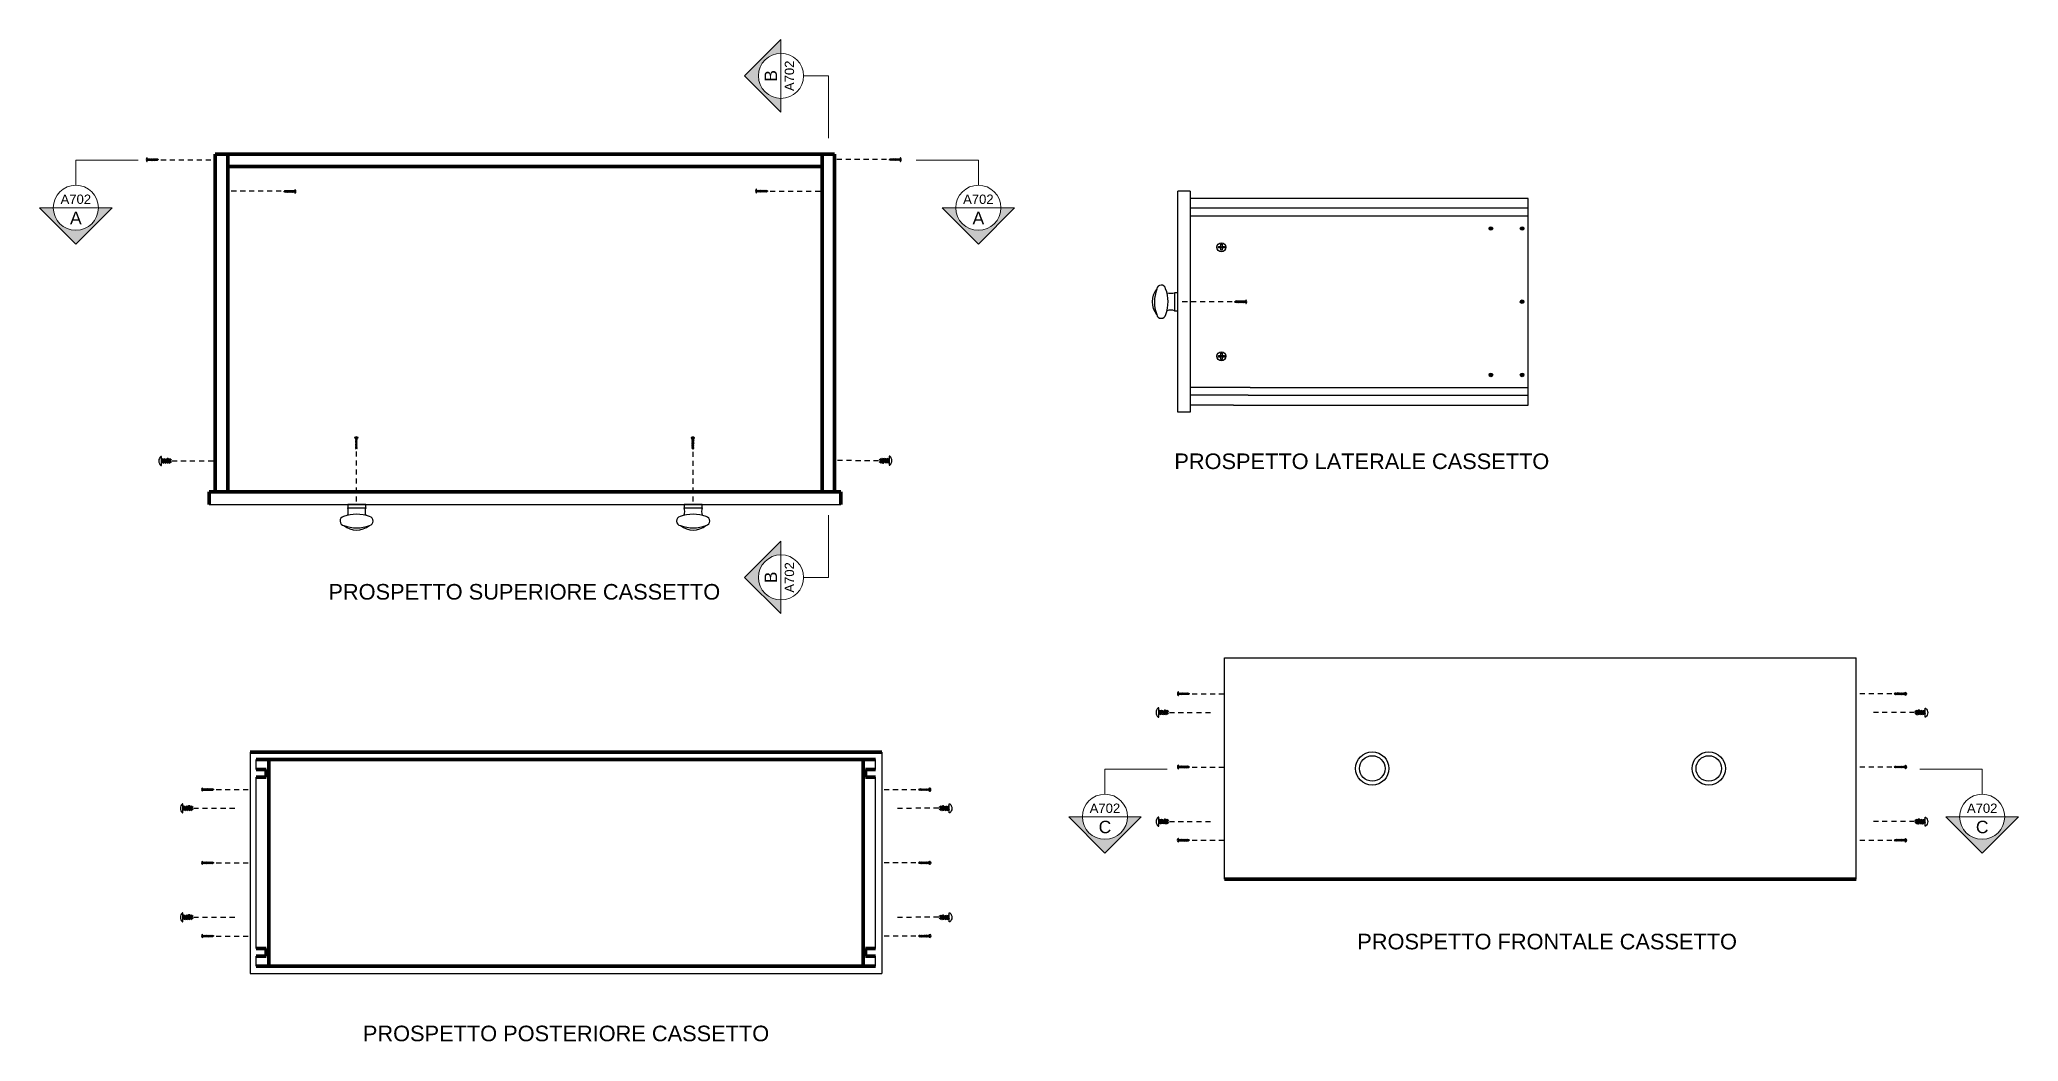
# Model space of a CAD drawing. Header units: centimetres. Extents: x 238 to 3379, y 203 to 1268.
# Drawn here: x 1783.4 to 2101, y 442.5 to 603.3 of the extents above; entities that cross this region are included whole.
import ezdxf
from ezdxf.enums import TextEntityAlignment as Align

# ---------------------------------------------------------------- set-up
doc = ezdxf.new("R2010")
doc.units = ezdxf.units.CM
doc.header["$MEASUREMENT"] = 0
doc.layers.add('A-ANNO-SYMB', color=2, linetype='Continuous', lineweight=18)
for name, color, linetype in [('A-FURN', 7, 'Continuous'), ('note', 1, 'Continuous'), ('viti e cerniere', 3, 'Continuous')]:
    doc.layers.add(name, color=color, linetype=linetype)
doc.styles.add('ARIAL', font='Arial.ttf')
doc.styles.get("Standard").update_dxf_attribs({"font": 'Arial.ttf'})

msp = doc.modelspace()

# ---------------------------------------------------------------- texts
at = {"layer": 'note', "char_height": 2.5, "attachment_point": 1}
for s, insert in [('PROSPETTO LATERALE CASSETTO\\P ', (1965.53, 536.83)), ('PROSPETTO SUPERIORE CASSETTO\\P ', (1829.79, 515.88)), ('PROSPETTO FRONTALE CASSETTO\\P ', (1994.88, 459.74)), ('PROSPETTO POSTERIORE CASSETTO ', (1835.32, 444.99))]:
    msp.add_mtext_dynamic_manual_height_columns(s, width=66.7777, gutter_width=1, heights=[0], dxfattribs=dict(at, insert=insert))

# ---------------------------------------------------------------- blocks, each defined once
blk = doc.blocks.new('SYMBOL')
at = {"layer": 'A-ANNO-SYMB', "linetype": 'Continuous', "lineweight": 20}
h = blk.add_hatch(color=256, dxfattribs=at)
h.dxf.hatch_style = 1
h.paths.add_polyline_path([(11.206, 4.948), (11.316, 4.948, -1), (11.678, 4.948), (11.788, 4.948), (11.497, 5.241)])
at = {"linetype": 'Continuous', "lineweight": 20}
blk.add_line((11.316, 4.948), (11.678, 4.948), dxfattribs=at)
at = {"layer": 'A-ANNO-SYMB', "linetype": 'Continuous', "lineweight": 20}
for p, q in [((11.206, 4.948), (11.497, 5.241)), ((11.788, 4.948), (11.497, 5.241)), ((11.316, 4.948), (11.206, 4.948)), ((11.678, 4.948), (11.788, 4.948))]:
    blk.add_line(p, q, dxfattribs=at)
blk.add_circle((11.497, 4.948), 0.181, dxfattribs=at)
for tag, p in [('TAVOLA', (11.497, 5.08)), ('SEZIONE', (11.497, 4.918))]:
    blk.add_attdef(tag, text='', height=0.1, dxfattribs=at).set_placement(p, align=Align.TOP_CENTER)

# ---------------------------------------------------------------- linework, layer by layer
at = {"layer": 'A-ANNO-SYMB'}
for p, q in [((1906.03, 597.45), (1910.03, 597.45)), ((1910.03, 597.45), (1910.03, 587.45)), ((1789.26, 579.89), (1789.26, 583.89)), ((1789.26, 583.89), (1799.26, 583.89)), ((1934.08, 583.89), (1924.08, 583.89)), ((1934.08, 579.89), (1934.08, 583.89)), ((1910.03, 516.94), (1910.03, 526.94)), ((1906.03, 516.94), (1910.03, 516.94)), ((1954.39, 482.14), (1954.39, 486.14)), ((1954.39, 486.14), (1964.39, 486.14)), ((2095.15, 486.14), (2085.15, 486.14)), ((2095.15, 482.14), (2095.15, 486.14))]:
    msp.add_line(p, q, dxfattribs=at)
at = {"layer": 'A-FURN', "linetype": 'ByBlock', "lineweight": 100}
for p, q in [((1811.64, 530.65), (1811.64, 584.88)), ((1811.64, 584.88), (1813.64, 584.88)), ((1813.64, 584.88), (1813.64, 530.65)), ((1813.64, 584.88), (1908.99, 584.88)), ((1910.99, 584.88), (1908.99, 584.88)), ((1908.99, 584.88), (1908.99, 530.65)), ((1910.99, 530.65), (1910.99, 584.88)), ((1908.99, 582.88), (1813.64, 582.88)), ((1810.64, 528.65), (1810.64, 530.65)), ((1912, 530.65), (1810.64, 530.65)), ((1912, 528.65), (1912, 530.65)), ((1817.21, 488.88), (1918.57, 488.88)), ((1818.22, 487.71), (1917.58, 487.71)), ((1819.82, 486.11), (1818.22, 486.11)), ((1819.82, 484.87), (1819.82, 486.11)), ((1820.22, 454.53), (1820.22, 487.71)), ((1915.58, 487.71), (1915.58, 454.53)), ((1915.98, 484.87), (1915.98, 486.11)), ((1915.98, 486.11), (1917.58, 486.11)), ((1818.22, 484.87), (1819.82, 484.87)), ((1917.58, 484.87), (1915.98, 484.87)), ((1973.59, 468.52), (2074.95, 468.52)), ((1819.82, 457.37), (1818.22, 457.37)), ((1819.82, 456.13), (1819.82, 457.37)), ((1915.98, 456.13), (1915.98, 457.37)), ((1915.98, 457.37), (1917.58, 457.37)), ((1818.22, 456.13), (1819.82, 456.13)), ((1818.22, 454.53), (1820.22, 454.53)), ((1820.22, 454.53), (1915.58, 454.53)), ((1917.58, 454.53), (1915.58, 454.53)), ((1917.58, 456.13), (1915.98, 456.13))]:
    msp.add_line(p, q, dxfattribs=at)
at = {"layer": 'A-FURN'}
for p, q in [((1966.08, 543.44), (1966.08, 578.94)), ((1968.08, 578.94), (1966.08, 578.94)), ((1968.08, 578.94), (1968.08, 543.44)), ((2022.32, 577.78), (1968.08, 577.78)), ((2022.32, 576.18), (1968.08, 576.18)), ((2022.32, 574.94), (1968.08, 574.94)), ((2022.32, 544.6), (2022.32, 577.78)), ((1977.69, 547.44), (1968.08, 547.44)), ((1977.37, 546.2), (1968.08, 546.2)), ((1977.37, 546.2), (2022.32, 546.2)), ((1977.69, 547.44), (2022.32, 547.44)), ((1968.08, 543.44), (1966.08, 543.44)), ((1975, 544.6), (1968.08, 544.6)), ((1975, 544.6), (2022.32, 544.6)), ((1810.64, 528.65), (1912, 528.65)), ((1973.59, 504.02), (2074.95, 504.02)), ((1973.59, 468.52), (1973.59, 504.02)), ((2074.95, 468.52), (2074.95, 504.02)), ((1817.21, 488.88), (1817.21, 453.38)), ((1818.22, 486.11), (1818.22, 487.71)), ((1917.58, 486.11), (1917.58, 487.71)), ((1918.57, 488.88), (1918.57, 453.38)), ((1818.22, 457.37), (1818.22, 484.87)), ((1917.58, 457.37), (1917.58, 484.87)), ((1818.22, 454.53), (1818.22, 456.13)), ((1917.58, 454.53), (1917.58, 456.13)), ((1817.21, 453.38), (1918.57, 453.38))]:
    msp.add_line(p, q, dxfattribs=at)
for points in [[(1966.08, 562.63), (1965.57, 562.63), (1965.57, 559.75), (1966.08, 559.75)], [(1832.88, 528.65), (1832.88, 528.13), (1835.77, 528.13), (1835.77, 528.65)], [(1886.88, 528.65), (1886.88, 528.13), (1889.77, 528.13), (1889.77, 528.65)]]:
    msp.add_lwpolyline(points, close=True, dxfattribs=at)
for centre, radius in [((1997.28, 486.27), 2.67), ((1997.28, 486.27), 2.05), ((2051.28, 486.27), 2.67), ((2051.28, 486.27), 2.05)]:
    msp.add_circle(centre, radius, dxfattribs=at)
for centre, radius, start, end in [((1965.18, 561.19), 3.22, 140.4429, 219.304), ((1968.28, 561.17), 5.95, 159.6754, 200.1979), ((1968.28, 561.17), 5.95, 159.7825, 200.1979), ((1963.42, 563.13), 0.729, 12.209, 171.6083), ((1958.57, 561.17), 5.95, 339.8021, 20.8156), ((1964.95, 564.69), 2.15, 253.4478, 286.5522), ((1963.42, 559.28), 0.747, 192.1469, 347.8531), ((1964.96, 557.68), 2.15, 73.4478, 106.5522), ((1830.82, 527.52), 2.15, 343.4478, 16.5522), ((1837.83, 527.52), 2.15, 163.4478, 196.5522), ((1884.82, 527.52), 2.15, 343.4478, 16.5522), ((1891.83, 527.52), 2.15, 163.4478, 196.5522), ((1832.38, 525.98), 0.729, 102.209, 261.6083), ((1834.34, 521.13), 5.95, 69.8021, 110.8156), ((1834.34, 530.84), 5.95, 249.6754, 290.1979), ((1834.32, 527.75), 3.22, 230.4429, 309.304), ((1834.34, 530.84), 5.95, 249.7825, 290.1979), ((1836.24, 525.99), 0.747, 282.1469, 77.8531), ((1886.38, 525.98), 0.729, 102.209, 261.6083), ((1888.34, 521.13), 5.95, 69.8021, 110.8156), ((1888.34, 530.84), 5.95, 249.6754, 290.1979), ((1888.33, 527.75), 3.22, 230.4429, 309.304), ((1888.34, 530.84), 5.95, 249.7825, 290.1979), ((1890.24, 525.99), 0.747, 282.1469, 77.8531)]:
    msp.add_arc(centre, radius, start, end, dxfattribs=at)
at = {"layer": 'viti e cerniere'}
for p, q in [((1800.72, 584.1), (1800.74, 584.1)), ((1800.75, 583.91), (1800.83, 583.91)), ((1800.8, 584.1), (1800.88, 584.1)), ((1800.89, 583.91), (1800.96, 583.91)), ((1800.94, 584.1), (1801.01, 584.1)), ((1801.02, 583.91), (1801.1, 583.91)), ((1801.16, 583.91), (1801.24, 583.91)), ((1801.29, 583.91), (1801.37, 583.91)), ((1801.43, 583.91), (1801.51, 583.91)), ((1801.57, 583.91), (1801.64, 583.91)), ((1801.7, 583.91), (1801.78, 583.91)), ((1801.84, 583.91), (1801.91, 583.91)), ((1801.97, 583.91), (1802.05, 583.91)), ((1802.11, 583.91), (1802.18, 583.91)), ((1802.24, 583.91), (1802.32, 583.91)), ((1802.91, 583.98), (1803.73, 583.98)), ((1804.35, 583.98), (1805.16, 583.98)), ((1805.79, 583.98), (1806.6, 583.98)), ((1807.23, 583.98), (1808.04, 583.98)), ((1808.66, 583.98), (1809.48, 583.98)), ((1810.1, 583.98), (1810.91, 583.98)), ((1912.17, 584.01), (1911.36, 584.01)), ((1913.61, 584.01), (1912.79, 584.01)), ((1915.04, 584.01), (1914.23, 584.01)), ((1916.48, 584.01), (1915.67, 584.01)), ((1917.92, 584.01), (1917.11, 584.01)), ((1919.36, 584.01), (1918.54, 584.01)), ((1920.03, 584.09), (1919.95, 584.09)), ((1920.16, 584.09), (1920.09, 584.09)), ((1920.3, 584.09), (1920.22, 584.09)), ((1920.43, 584.09), (1920.36, 584.09)), ((1920.57, 584.09), (1920.49, 584.09)), ((1920.7, 584.09), (1920.63, 584.09)), ((1920.84, 584.09), (1920.76, 584.09)), ((1920.98, 584.09), (1920.9, 584.09)), ((1921.11, 584.09), (1921.03, 584.09)), ((1921.25, 584.09), (1921.17, 584.09)), ((1921.33, 583.9), (1921.26, 583.9)), ((1921.38, 584.09), (1921.31, 584.09)), ((1921.47, 583.9), (1921.39, 583.9)), ((1921.52, 584.09), (1921.44, 584.09)), ((1921.55, 583.9), (1921.53, 583.9)), ((1815.02, 578.91), (1814.21, 578.91)), ((1816.46, 578.91), (1815.64, 578.91)), ((1817.89, 578.91), (1817.08, 578.91)), ((1819.33, 578.91), (1818.52, 578.91)), ((1820.77, 578.91), (1819.96, 578.91)), ((1822.21, 578.91), (1821.4, 578.91)), ((1822.88, 578.98), (1822.8, 578.98)), ((1823.01, 578.98), (1822.94, 578.98)), ((1823.15, 578.98), (1823.07, 578.98)), ((1823.28, 578.98), (1823.21, 578.98)), ((1823.42, 578.98), (1823.34, 578.98)), ((1823.55, 578.98), (1823.48, 578.98)), ((1823.69, 578.98), (1823.61, 578.98)), ((1823.83, 578.98), (1823.75, 578.98)), ((1823.96, 578.98), (1823.88, 578.98)), ((1824.1, 578.98), (1824.02, 578.98)), ((1824.18, 578.79), (1824.11, 578.79)), ((1824.23, 578.98), (1824.16, 578.98)), ((1824.32, 578.79), (1824.24, 578.79)), ((1824.37, 578.98), (1824.29, 578.98)), ((1824.4, 578.79), (1824.38, 578.79)), ((1898.49, 579.05), (1898.51, 579.05)), ((1898.52, 578.86), (1898.6, 578.86)), ((1898.57, 579.05), (1898.65, 579.05)), ((1898.66, 578.86), (1898.74, 578.86)), ((1898.71, 579.05), (1898.79, 579.05)), ((1898.79, 578.86), (1898.87, 578.86)), ((1898.93, 578.86), (1899.01, 578.86)), ((1899.07, 578.86), (1899.14, 578.86)), ((1899.2, 578.86), (1899.28, 578.86)), ((1899.34, 578.86), (1899.41, 578.86)), ((1899.47, 578.86), (1899.55, 578.86)), ((1899.61, 578.86), (1899.68, 578.86)), ((1899.74, 578.86), (1899.82, 578.86)), ((1899.88, 578.86), (1899.96, 578.86)), ((1900.01, 578.86), (1900.09, 578.86)), ((1900.68, 578.94), (1901.5, 578.94)), ((1902.12, 578.94), (1902.93, 578.94)), ((1903.56, 578.94), (1904.37, 578.94)), ((1905, 578.94), (1905.81, 578.94)), ((1906.44, 578.94), (1907.25, 578.94)), ((1907.87, 578.94), (1908.68, 578.94)), ((2016.12, 572.89), (2016.12, 572.99)), ((2016.12, 572.99), (2016.27, 572.99)), ((2016.27, 572.89), (2016.12, 572.89)), ((2016.27, 573.14), (2016.37, 573.14)), ((2016.27, 572.99), (2016.27, 573.14)), ((2016.27, 572.99), (2016.37, 572.89)), ((2016.27, 572.89), (2016.37, 572.99)), ((2016.27, 572.74), (2016.27, 572.89)), ((2016.37, 572.74), (2016.27, 572.74)), ((2016.37, 573.14), (2016.37, 572.99)), ((2016.37, 572.99), (2016.52, 572.99)), ((2016.37, 572.89), (2016.37, 572.74)), ((2016.52, 572.89), (2016.37, 572.89)), ((2016.52, 572.99), (2016.52, 572.89)), ((2021.12, 572.89), (2021.12, 572.99)), ((2021.12, 572.99), (2021.27, 572.99)), ((2021.27, 572.89), (2021.12, 572.89)), ((2021.27, 573.14), (2021.37, 573.14)), ((2021.27, 572.99), (2021.27, 573.14)), ((2021.27, 572.99), (2021.37, 572.89)), ((2021.27, 572.89), (2021.37, 572.99)), ((2021.27, 572.74), (2021.27, 572.89)), ((2021.37, 572.74), (2021.27, 572.74)), ((2021.37, 573.14), (2021.37, 572.99)), ((2021.37, 572.99), (2021.52, 572.99)), ((2021.37, 572.89), (2021.37, 572.74)), ((2021.52, 572.89), (2021.37, 572.89)), ((2021.52, 572.99), (2021.52, 572.89)), ((1972.59, 569.82), (1972.59, 570.07)), ((1972.59, 570.07), (1972.96, 570.07)), ((1972.96, 569.82), (1972.59, 569.82)), ((1972.96, 570.44), (1973.21, 570.44)), ((1972.96, 570.07), (1972.96, 570.44)), ((1972.96, 570.07), (1973.21, 569.82)), ((1972.96, 569.82), (1973.21, 570.07)), ((1972.96, 569.44), (1972.96, 569.82)), ((1973.21, 569.44), (1972.96, 569.44)), ((1973.21, 570.44), (1973.21, 570.07)), ((1973.21, 570.07), (1973.59, 570.07)), ((1973.21, 569.82), (1973.21, 569.44)), ((1973.59, 569.82), (1973.21, 569.82)), ((1973.59, 570.07), (1973.59, 569.82)), ((1967.61, 561.19), (1966.8, 561.19)), ((1969.05, 561.19), (1968.24, 561.19)), ((1970.49, 561.19), (1969.68, 561.19)), ((1971.92, 561.19), (1971.11, 561.19)), ((1973.36, 561.19), (1972.55, 561.19)), ((1974.8, 561.19), (1973.99, 561.19)), ((1975.47, 561.27), (1975.39, 561.27)), ((1975.61, 561.27), (1975.53, 561.27)), ((1975.74, 561.27), (1975.67, 561.27)), ((1975.88, 561.27), (1975.8, 561.27)), ((1976.01, 561.27), (1975.94, 561.27)), ((1976.15, 561.27), (1976.07, 561.27)), ((1976.28, 561.27), (1976.21, 561.27)), ((1976.42, 561.27), (1976.34, 561.27)), ((1976.56, 561.27), (1976.48, 561.27)), ((1976.69, 561.27), (1976.61, 561.27)), ((1976.78, 561.08), (1976.7, 561.08)), ((1976.83, 561.27), (1976.75, 561.27)), ((1976.91, 561.08), (1976.84, 561.08)), ((1976.96, 561.27), (1976.89, 561.27)), ((1977, 561.08), (1976.97, 561.08)), ((2021.12, 561.14), (2021.12, 561.24)), ((2021.12, 561.24), (2021.27, 561.24)), ((2021.27, 561.14), (2021.12, 561.14)), ((2021.27, 561.39), (2021.37, 561.39)), ((2021.27, 561.24), (2021.27, 561.39)), ((2021.27, 561.24), (2021.37, 561.14)), ((2021.27, 561.14), (2021.37, 561.24)), ((2021.27, 560.99), (2021.27, 561.14)), ((2021.37, 560.99), (2021.27, 560.99)), ((2021.37, 561.39), (2021.37, 561.24)), ((2021.37, 561.24), (2021.52, 561.24)), ((2021.37, 561.14), (2021.37, 560.99)), ((2021.52, 561.14), (2021.37, 561.14)), ((2021.52, 561.24), (2021.52, 561.14)), ((1972.59, 552.31), (1972.59, 552.57)), ((1972.59, 552.57), (1972.96, 552.57)), ((1972.96, 552.94), (1973.21, 552.94)), ((1972.96, 552.57), (1972.96, 552.94)), ((1972.96, 552.57), (1973.21, 552.31)), ((1972.96, 552.31), (1973.21, 552.57)), ((1973.21, 552.94), (1973.21, 552.57)), ((1973.21, 552.57), (1973.59, 552.57)), ((1973.59, 552.57), (1973.59, 552.31)), ((1972.96, 552.31), (1972.59, 552.31)), ((1972.96, 551.94), (1972.96, 552.31)), ((1973.21, 551.94), (1972.96, 551.94)), ((1973.21, 552.31), (1973.21, 551.94)), ((1973.59, 552.31), (1973.21, 552.31)), ((2016.12, 549.39), (2016.12, 549.49)), ((2016.12, 549.49), (2016.27, 549.49)), ((2016.27, 549.39), (2016.12, 549.39)), ((2016.27, 549.64), (2016.37, 549.64)), ((2016.27, 549.49), (2016.27, 549.64)), ((2016.27, 549.49), (2016.37, 549.39)), ((2016.27, 549.39), (2016.37, 549.49)), ((2016.27, 549.24), (2016.27, 549.39)), ((2016.37, 549.64), (2016.37, 549.49)), ((2016.37, 549.49), (2016.52, 549.49)), ((2016.37, 549.39), (2016.37, 549.24)), ((2016.52, 549.39), (2016.37, 549.39)), ((2016.52, 549.49), (2016.52, 549.39)), ((2021.12, 549.39), (2021.12, 549.49)), ((2021.12, 549.49), (2021.27, 549.49)), ((2021.27, 549.39), (2021.12, 549.39)), ((2021.27, 549.64), (2021.37, 549.64)), ((2021.27, 549.49), (2021.27, 549.64)), ((2021.27, 549.49), (2021.37, 549.39)), ((2021.27, 549.39), (2021.37, 549.49)), ((2021.27, 549.24), (2021.27, 549.39)), ((2021.37, 549.64), (2021.37, 549.49)), ((2021.37, 549.49), (2021.52, 549.49)), ((2021.37, 549.39), (2021.37, 549.24)), ((2021.52, 549.39), (2021.37, 549.39)), ((2021.52, 549.49), (2021.52, 549.39)), ((2016.37, 549.24), (2016.27, 549.24)), ((2021.37, 549.24), (2021.27, 549.24)), ((1834.18, 539.29), (1834.18, 539.22)), ((1834.18, 539.16), (1834.18, 539.08)), ((1834.18, 539.02), (1834.18, 538.95)), ((1834.18, 538.89), (1834.18, 538.81)), ((1834.18, 538.75), (1834.18, 538.68)), ((1834.18, 538.62), (1834.18, 538.54)), ((1834.18, 538.48), (1834.18, 538.4)), ((1834.18, 538.35), (1834.18, 538.27)), ((1834.18, 538.21), (1834.18, 538.13)), ((1834.18, 538.07), (1834.18, 538)), ((1834.18, 537.94), (1834.18, 537.86)), ((1834.18, 537.8), (1834.18, 537.73)), ((1834.25, 537.13), (1834.25, 536.32)), ((1834.36, 539.33), (1834.36, 539.3)), ((1834.36, 539.24), (1834.36, 539.17)), ((1834.36, 539.11), (1834.36, 539.03)), ((1888.17, 539.26), (1888.17, 539.18)), ((1888.17, 539.13), (1888.17, 539.05)), ((1888.17, 538.99), (1888.17, 538.91)), ((1888.17, 538.85), (1888.17, 538.78)), ((1888.17, 538.72), (1888.17, 538.64)), ((1888.17, 538.58), (1888.17, 538.51)), ((1888.17, 538.45), (1888.17, 538.37)), ((1888.17, 538.31), (1888.17, 538.24)), ((1888.17, 538.18), (1888.17, 538.1)), ((1888.17, 538.04), (1888.17, 537.96)), ((1888.17, 537.91), (1888.17, 537.83)), ((1888.17, 537.77), (1888.17, 537.69)), ((1888.24, 537.1), (1888.24, 536.29)), ((1888.35, 539.3), (1888.35, 539.27)), ((1888.35, 539.21), (1888.35, 539.13)), ((1888.35, 539.08), (1888.35, 539)), ((1802.99, 535.88), (1803.06, 535.88)), ((1803.08, 535.4), (1803.27, 535.4)), ((1803.21, 535.88), (1803.4, 535.88)), ((1803.42, 535.4), (1803.62, 535.4)), ((1803.55, 535.88), (1803.75, 535.88)), ((1803.77, 535.4), (1803.97, 535.4)), ((1804.69, 535.66), (1805.5, 535.66)), ((1806.13, 535.66), (1806.94, 535.66)), ((1807.56, 535.66), (1808.38, 535.66)), ((1809.04, 535.65), (1809.85, 535.65)), ((1810.48, 535.65), (1811.29, 535.65)), ((1834.25, 535.7), (1834.25, 534.88)), ((1834.25, 534.26), (1834.25, 533.45)), ((1888.24, 535.66), (1888.24, 534.85)), ((1888.24, 534.22), (1888.24, 533.41)), ((1912.29, 535.68), (1911.48, 535.68)), ((1913.73, 535.68), (1912.92, 535.68)), ((1915.2, 535.66), (1914.39, 535.66)), ((1916.64, 535.66), (1915.83, 535.66)), ((1918.08, 535.66), (1917.27, 535.66)), ((1919, 535.92), (1918.8, 535.92)), ((1919.22, 535.45), (1919.02, 535.45)), ((1919.34, 535.92), (1919.15, 535.92)), ((1919.56, 535.45), (1919.37, 535.45)), ((1919.69, 535.92), (1919.5, 535.92)), ((1919.78, 535.45), (1919.71, 535.45)), ((1834.25, 532.82), (1834.25, 532.01)), ((1834.25, 531.38), (1834.25, 530.57)), ((1888.24, 532.79), (1888.24, 531.97)), ((1888.24, 531.35), (1888.24, 530.54)), ((1834.25, 529.94), (1834.25, 529.13)), ((1888.24, 529.91), (1888.24, 529.1)), ((1963.03, 495.49), (1963.09, 495.49)), ((1963.24, 495.49), (1963.44, 495.49)), ((1963.59, 495.49), (1963.78, 495.49)), ((1966.18, 498.36), (1966.21, 498.36)), ((1966.21, 498.18), (1966.29, 498.18)), ((1966.26, 498.36), (1966.34, 498.36)), ((1966.35, 498.18), (1966.43, 498.18)), ((1966.4, 498.36), (1966.48, 498.36)), ((1966.49, 498.18), (1966.56, 498.18)), ((1966.62, 498.18), (1966.7, 498.18)), ((1966.76, 498.18), (1966.83, 498.18)), ((1966.89, 498.18), (1966.97, 498.18)), ((1967.03, 498.18), (1967.1, 498.18)), ((1967.16, 498.18), (1967.24, 498.18)), ((1967.3, 498.18), (1967.38, 498.18)), ((1967.43, 498.18), (1967.51, 498.18)), ((1967.57, 498.18), (1967.65, 498.18)), ((1967.71, 498.18), (1967.78, 498.18)), ((1968.38, 498.25), (1969.19, 498.25)), ((1969.81, 498.25), (1970.63, 498.25)), ((1971.25, 498.25), (1972.06, 498.25)), ((1972.69, 498.25), (1973.5, 498.25)), ((2076.32, 498.24), (2075.51, 498.24)), ((2077.76, 498.24), (2076.95, 498.24)), ((2079.2, 498.24), (2078.39, 498.24)), ((2080.64, 498.24), (2079.83, 498.24)), ((2081.31, 498.16), (2081.23, 498.16)), ((2081.44, 498.16), (2081.37, 498.16)), ((2081.58, 498.16), (2081.5, 498.16)), ((2081.71, 498.16), (2081.64, 498.16)), ((2081.85, 498.16), (2081.77, 498.16)), ((2081.99, 498.16), (2081.91, 498.16)), ((2082.12, 498.16), (2082.04, 498.16)), ((2082.26, 498.16), (2082.18, 498.16)), ((2082.39, 498.16), (2082.32, 498.16)), ((2082.53, 498.16), (2082.45, 498.16)), ((2082.61, 498.35), (2082.54, 498.35)), ((2082.66, 498.16), (2082.59, 498.16)), ((2082.75, 498.35), (2082.67, 498.35)), ((2082.8, 498.16), (2082.72, 498.16)), ((2082.83, 498.35), (2082.81, 498.35)), ((2085.42, 495.48), (2085.23, 495.48)), ((2085.77, 495.48), (2085.58, 495.48)), ((2085.98, 495.48), (2085.92, 495.48)), ((1963.12, 495.02), (1963.31, 495.02)), ((1963.46, 495.02), (1963.66, 495.02)), ((1963.81, 495.02), (1964, 495.02)), ((1964.73, 495.28), (1965.54, 495.28)), ((1966.16, 495.28), (1966.98, 495.28)), ((1967.6, 495.28), (1968.41, 495.28)), ((1969.08, 495.26), (1969.89, 495.26)), ((1970.52, 495.26), (1971.33, 495.26)), ((2078.5, 495.25), (2077.69, 495.25)), ((2079.93, 495.25), (2079.12, 495.25)), ((2081.41, 495.26), (2080.6, 495.26)), ((2082.85, 495.26), (2082.04, 495.26)), ((2084.29, 495.26), (2083.48, 495.26)), ((2085.21, 495), (2085.01, 495)), ((2085.55, 495), (2085.36, 495)), ((2085.9, 495), (2085.7, 495)), ((1966.17, 486.61), (1966.2, 486.61)), ((1966.21, 486.42), (1966.28, 486.42)), ((1966.26, 486.61), (1966.33, 486.61)), ((1966.34, 486.42), (1966.42, 486.42)), ((1966.39, 486.61), (1966.47, 486.61)), ((1966.48, 486.42), (1966.56, 486.42)), ((1966.61, 486.42), (1966.69, 486.42)), ((1966.75, 486.42), (1966.83, 486.42)), ((1966.89, 486.42), (1966.96, 486.42)), ((1967.02, 486.42), (1967.1, 486.42)), ((1967.16, 486.42), (1967.23, 486.42)), ((1967.29, 486.42), (1967.37, 486.42)), ((1967.43, 486.42), (1967.5, 486.42)), ((1967.56, 486.42), (1967.64, 486.42)), ((1967.7, 486.42), (1967.78, 486.42)), ((1968.37, 486.5), (1969.18, 486.5)), ((1969.81, 486.5), (1970.62, 486.5)), ((1971.24, 486.5), (1972.06, 486.5)), ((1972.68, 486.5), (1973.49, 486.5)), ((2076.33, 486.48), (2075.52, 486.48)), ((2077.77, 486.48), (2076.96, 486.48)), ((2079.21, 486.48), (2078.4, 486.48)), ((2080.64, 486.48), (2079.83, 486.48)), ((2081.31, 486.41), (2081.24, 486.41)), ((2081.45, 486.41), (2081.37, 486.41)), ((2081.59, 486.41), (2081.51, 486.41)), ((2081.72, 486.41), (2081.65, 486.41)), ((2081.86, 486.41), (2081.78, 486.41)), ((2081.99, 486.41), (2081.92, 486.41)), ((2082.13, 486.41), (2082.05, 486.41)), ((2082.26, 486.41), (2082.19, 486.41)), ((2082.4, 486.41), (2082.32, 486.41)), ((2082.54, 486.41), (2082.46, 486.41)), ((2082.62, 486.59), (2082.54, 486.59)), ((2082.67, 486.41), (2082.59, 486.41)), ((2082.76, 486.59), (2082.68, 486.59)), ((2082.81, 486.41), (2082.73, 486.41)), ((2082.84, 486.59), (2082.82, 486.59)), ((1809.61, 482.99), (1809.63, 482.99)), ((1809.64, 482.8), (1809.72, 482.8)), ((1809.69, 482.99), (1809.77, 482.99)), ((1809.77, 482.8), (1809.85, 482.8)), ((1809.82, 482.99), (1809.9, 482.99)), ((1809.91, 482.8), (1809.99, 482.8)), ((1810.05, 482.8), (1810.12, 482.8)), ((1810.18, 482.8), (1810.26, 482.8)), ((1810.32, 482.8), (1810.39, 482.8)), ((1810.45, 482.8), (1810.53, 482.8)), ((1810.59, 482.8), (1810.66, 482.8)), ((1810.72, 482.8), (1810.8, 482.8)), ((1810.86, 482.8), (1810.94, 482.8)), ((1811, 482.8), (1811.07, 482.8)), ((1811.13, 482.8), (1811.21, 482.8)), ((1811.8, 482.88), (1812.61, 482.88)), ((1813.24, 482.88), (1814.05, 482.88)), ((1814.68, 482.88), (1815.49, 482.88)), ((1816.11, 482.88), (1816.93, 482.88)), ((1919.75, 482.86), (1918.94, 482.86)), ((1921.19, 482.86), (1920.37, 482.86)), ((1922.62, 482.86), (1921.81, 482.86)), ((1924.06, 482.86), (1923.25, 482.86)), ((1924.73, 482.78), (1924.66, 482.78)), ((1924.87, 482.78), (1924.79, 482.78)), ((1925, 482.78), (1924.93, 482.78)), ((1925.14, 482.78), (1925.06, 482.78)), ((1925.27, 482.78), (1925.2, 482.78)), ((1925.41, 482.78), (1925.33, 482.78)), ((1925.55, 482.78), (1925.47, 482.78)), ((1925.68, 482.78), (1925.6, 482.78)), ((1925.82, 482.78), (1925.74, 482.78)), ((1925.95, 482.78), (1925.88, 482.78)), ((1926.04, 482.97), (1925.96, 482.97)), ((1926.09, 482.78), (1926.01, 482.78)), ((1926.17, 482.97), (1926.1, 482.97)), ((1926.22, 482.78), (1926.15, 482.78)), ((1926.26, 482.97), (1926.23, 482.97)), ((1806.45, 480.12), (1806.52, 480.12)), ((1806.54, 479.64), (1806.74, 479.64)), ((1806.67, 480.12), (1806.86, 480.12)), ((1806.89, 479.64), (1807.08, 479.64)), ((1807.01, 480.12), (1807.21, 480.12)), ((1807.23, 479.64), (1807.43, 479.64)), ((1808.15, 479.9), (1808.96, 479.9)), ((1809.59, 479.9), (1810.4, 479.9)), ((1811.03, 479.9), (1811.84, 479.9)), ((1812.5, 479.89), (1813.32, 479.89)), ((1813.94, 479.89), (1814.75, 479.89)), ((1921.92, 479.87), (1921.11, 479.87)), ((1923.36, 479.87), (1922.55, 479.87)), ((1924.84, 479.88), (1924.03, 479.88)), ((1926.27, 479.88), (1925.46, 479.88)), ((1927.71, 479.88), (1926.9, 479.88)), ((1928.63, 479.62), (1928.44, 479.62)), ((1928.85, 480.1), (1928.65, 480.1)), ((1928.98, 479.62), (1928.78, 479.62)), ((1929.2, 480.1), (1929, 480.1)), ((1929.32, 479.62), (1929.13, 479.62)), ((1929.41, 480.1), (1929.35, 480.1)), ((1963.03, 477.99), (1963.09, 477.99)), ((1963.12, 477.51), (1963.31, 477.51)), ((1963.24, 477.99), (1963.44, 477.99)), ((1963.46, 477.51), (1963.66, 477.51)), ((1963.59, 477.99), (1963.78, 477.99)), ((1963.81, 477.51), (1964, 477.51)), ((1964.73, 477.77), (1965.54, 477.77)), ((1966.16, 477.77), (1966.98, 477.77)), ((1967.6, 477.77), (1968.41, 477.77)), ((1969.08, 477.76), (1969.89, 477.76)), ((1970.52, 477.76), (1971.33, 477.76)), ((2078.5, 477.74), (2077.69, 477.74)), ((2079.93, 477.74), (2079.12, 477.74)), ((2081.41, 477.76), (2080.6, 477.76)), ((2082.85, 477.76), (2082.04, 477.76)), ((2084.29, 477.76), (2083.48, 477.76)), ((2085.21, 477.5), (2085.01, 477.5)), ((2085.42, 477.97), (2085.23, 477.97)), ((2085.55, 477.5), (2085.36, 477.5)), ((2085.77, 477.97), (2085.58, 477.97)), ((2085.9, 477.5), (2085.7, 477.5)), ((2085.98, 477.97), (2085.92, 477.97)), ((1966.17, 474.86), (1966.19, 474.86)), ((1966.2, 474.67), (1966.28, 474.67)), ((1966.25, 474.86), (1966.33, 474.86)), ((1966.34, 474.67), (1966.41, 474.67)), ((1966.39, 474.86), (1966.46, 474.86)), ((1966.47, 474.67), (1966.55, 474.67)), ((1966.61, 474.67), (1966.69, 474.67)), ((1966.74, 474.67), (1966.82, 474.67)), ((1966.88, 474.67), (1966.96, 474.67)), ((1967.02, 474.67), (1967.09, 474.67)), ((1967.15, 474.67), (1967.23, 474.67)), ((1967.29, 474.67), (1967.36, 474.67)), ((1967.42, 474.67), (1967.5, 474.67)), ((1967.56, 474.67), (1967.63, 474.67)), ((1967.69, 474.67), (1967.77, 474.67)), ((1968.36, 474.75), (1969.18, 474.75)), ((1969.8, 474.75), (1970.61, 474.75)), ((1971.24, 474.75), (1972.05, 474.75)), ((1972.68, 474.75), (1973.49, 474.75)), ((2076.34, 474.73), (2075.53, 474.73)), ((2077.77, 474.73), (2076.96, 474.73)), ((2079.21, 474.73), (2078.4, 474.73)), ((2080.65, 474.73), (2079.84, 474.73)), ((2081.32, 474.66), (2081.24, 474.66)), ((2081.46, 474.66), (2081.38, 474.66)), ((2081.59, 474.66), (2081.51, 474.66)), ((2081.73, 474.66), (2081.65, 474.66)), ((2081.86, 474.66), (2081.79, 474.66)), ((2082, 474.66), (2081.92, 474.66)), ((2082.13, 474.66), (2082.06, 474.66)), ((2082.27, 474.66), (2082.19, 474.66)), ((2082.4, 474.66), (2082.33, 474.66)), ((2082.54, 474.66), (2082.46, 474.66)), ((2082.63, 474.84), (2082.55, 474.84)), ((2082.68, 474.66), (2082.6, 474.66)), ((2082.76, 474.84), (2082.68, 474.84)), ((2082.81, 474.66), (2082.73, 474.66)), ((2082.85, 474.84), (2082.82, 474.84)), ((1809.6, 471.23), (1809.62, 471.23)), ((1809.63, 471.05), (1809.71, 471.05)), ((1809.68, 471.23), (1809.76, 471.23)), ((1809.77, 471.05), (1809.84, 471.05)), ((1809.82, 471.23), (1809.89, 471.23)), ((1809.9, 471.05), (1809.98, 471.05)), ((1810.04, 471.05), (1810.12, 471.05)), ((1810.17, 471.05), (1810.25, 471.05)), ((1810.31, 471.05), (1810.39, 471.05)), ((1810.45, 471.05), (1810.52, 471.05)), ((1810.58, 471.05), (1810.66, 471.05)), ((1810.72, 471.05), (1810.79, 471.05)), ((1810.85, 471.05), (1810.93, 471.05)), ((1810.99, 471.05), (1811.06, 471.05)), ((1811.12, 471.05), (1811.2, 471.05)), ((1811.79, 471.12), (1812.61, 471.12)), ((1813.23, 471.12), (1814.04, 471.12)), ((1814.67, 471.12), (1815.48, 471.12)), ((1816.11, 471.12), (1816.92, 471.12)), ((1919.76, 471.11), (1918.94, 471.11)), ((1921.19, 471.11), (1920.38, 471.11)), ((1922.63, 471.11), (1921.82, 471.11)), ((1924.07, 471.11), (1923.26, 471.11)), ((1924.74, 471.03), (1924.66, 471.03)), ((1924.88, 471.03), (1924.8, 471.03)), ((1925.01, 471.03), (1924.93, 471.03)), ((1925.15, 471.03), (1925.07, 471.03)), ((1925.28, 471.03), (1925.21, 471.03)), ((1925.42, 471.03), (1925.34, 471.03)), ((1925.55, 471.03), (1925.48, 471.03)), ((1925.69, 471.03), (1925.61, 471.03)), ((1925.82, 471.03), (1925.75, 471.03)), ((1925.96, 471.03), (1925.88, 471.03)), ((1926.05, 471.22), (1925.97, 471.22)), ((1926.1, 471.03), (1926.02, 471.03)), ((1926.18, 471.22), (1926.1, 471.22)), ((1926.23, 471.03), (1926.15, 471.03)), ((1926.26, 471.22), (1926.24, 471.22)), ((1806.45, 462.61), (1806.52, 462.61)), ((1806.54, 462.14), (1806.74, 462.14)), ((1806.67, 462.61), (1806.86, 462.61)), ((1806.89, 462.14), (1807.08, 462.14)), ((1807.01, 462.61), (1807.21, 462.61)), ((1807.23, 462.14), (1807.43, 462.14)), ((1808.15, 462.4), (1808.96, 462.4)), ((1809.59, 462.4), (1810.4, 462.4)), ((1811.03, 462.4), (1811.84, 462.4)), ((1812.5, 462.38), (1813.32, 462.38)), ((1813.94, 462.38), (1814.75, 462.38)), ((1921.92, 462.37), (1921.11, 462.37)), ((1923.36, 462.37), (1922.55, 462.37)), ((1924.84, 462.38), (1924.03, 462.38)), ((1926.27, 462.38), (1925.46, 462.38)), ((1927.71, 462.38), (1926.9, 462.38)), ((1928.63, 462.12), (1928.44, 462.12)), ((1928.85, 462.59), (1928.65, 462.59)), ((1928.98, 462.12), (1928.78, 462.12)), ((1929.2, 462.59), (1929, 462.59)), ((1929.32, 462.12), (1929.13, 462.12)), ((1929.41, 462.59), (1929.35, 462.59)), ((1809.59, 459.48), (1809.62, 459.48)), ((1809.63, 459.3), (1809.7, 459.3)), ((1809.68, 459.48), (1809.75, 459.48)), ((1809.76, 459.3), (1809.84, 459.3)), ((1809.81, 459.48), (1809.89, 459.48)), ((1809.9, 459.3), (1809.97, 459.3)), ((1810.03, 459.3), (1810.11, 459.3)), ((1810.17, 459.3), (1810.25, 459.3)), ((1810.3, 459.3), (1810.38, 459.3)), ((1810.44, 459.3), (1810.52, 459.3)), ((1810.58, 459.3), (1810.65, 459.3)), ((1810.71, 459.3), (1810.79, 459.3)), ((1810.85, 459.3), (1810.92, 459.3)), ((1810.98, 459.3), (1811.06, 459.3)), ((1811.12, 459.3), (1811.19, 459.3)), ((1811.79, 459.37), (1812.6, 459.37)), ((1813.23, 459.37), (1814.04, 459.37)), ((1814.66, 459.37), (1815.48, 459.37)), ((1816.1, 459.37), (1816.91, 459.37)), ((1919.76, 459.35), (1918.95, 459.35)), ((1921.2, 459.35), (1920.39, 459.35)), ((1922.64, 459.35), (1921.83, 459.35)), ((1924.07, 459.35), (1923.26, 459.35)), ((1924.74, 459.28), (1924.67, 459.28)), ((1924.88, 459.28), (1924.8, 459.28)), ((1925.02, 459.28), (1924.94, 459.28)), ((1925.15, 459.28), (1925.07, 459.28)), ((1925.29, 459.28), (1925.21, 459.28)), ((1925.42, 459.28), (1925.35, 459.28)), ((1925.56, 459.28), (1925.48, 459.28)), ((1925.69, 459.28), (1925.62, 459.28)), ((1925.83, 459.28), (1925.75, 459.28)), ((1925.96, 459.28), (1925.89, 459.28)), ((1926.05, 459.47), (1925.97, 459.47)), ((1926.1, 459.28), (1926.02, 459.28)), ((1926.19, 459.47), (1926.11, 459.47)), ((1926.24, 459.28), (1926.16, 459.28)), ((1926.27, 459.47), (1926.25, 459.47))]:
    msp.add_line(p, q, dxfattribs=at)
at = {"layer": 'viti e cerniere', "linetype": 'ByBlock', "lineweight": 100}
for p, q in [((1804.09, 535.88), (1803.9, 535.88)), ((1804.12, 535.4), (1804.51, 535.67)), ((1804.51, 535.67), (1804.24, 535.88)), ((1918.65, 535.92), (1918.26, 535.66)), ((1918.26, 535.66), (1918.53, 535.45)), ((1918.68, 535.45), (1918.87, 535.45)), ((1964.13, 495.49), (1963.93, 495.49)), ((1964.55, 495.28), (1964.28, 495.49)), ((2084.47, 495.27), (2084.73, 495.48)), ((2084.88, 495.48), (2085.08, 495.48)), ((1964.15, 495.02), (1964.55, 495.28)), ((2084.86, 495), (2084.47, 495.27)), ((1807.55, 480.12), (1807.36, 480.12)), ((1807.58, 479.64), (1807.97, 479.91)), ((1807.97, 479.91), (1807.71, 480.12)), ((1927.89, 479.89), (1928.16, 480.1)), ((1928.28, 479.62), (1927.89, 479.89)), ((1928.31, 480.1), (1928.5, 480.1)), ((1964.13, 477.99), (1963.93, 477.99)), ((1964.15, 477.51), (1964.55, 477.78)), ((1964.55, 477.78), (1964.28, 477.99)), ((2084.47, 477.76), (2084.73, 477.97)), ((2084.86, 477.5), (2084.47, 477.76)), ((2084.88, 477.97), (2085.08, 477.97)), ((1807.55, 462.61), (1807.36, 462.61)), ((1807.58, 462.14), (1807.97, 462.4)), ((1807.97, 462.4), (1807.71, 462.61)), ((1927.89, 462.38), (1928.16, 462.59)), ((1928.28, 462.12), (1927.89, 462.38)), ((1928.31, 462.59), (1928.5, 462.59))]:
    msp.add_line(p, q, dxfattribs=at)
at = {"layer": 'viti e cerniere'}
for points in [[(1800.72, 584.29), (1800.68, 584.29, 0.451416), (1800.68, 583.72), (1800.72, 583.72)], [(1921.55, 583.71), (1921.59, 583.71, 0.451416), (1921.59, 584.28), (1921.55, 584.28)], [(1824.4, 578.6), (1824.44, 578.6, 0.451416), (1824.44, 579.17), (1824.4, 579.17)], [(1898.49, 579.24), (1898.45, 579.24, 0.451416), (1898.45, 578.67), (1898.49, 578.67)], [(1977, 560.89), (1977.03, 560.89, 0.451416), (1977.03, 561.46), (1977, 561.46)], [(1834.55, 539.33), (1834.55, 539.37, 0.451416), (1833.99, 539.37), (1833.99, 539.33)], [(1888.54, 539.3), (1888.54, 539.33, 0.451416), (1887.98, 539.33), (1887.98, 539.3)], [(1802.99, 536.36), (1802.9, 536.36, 0.451416), (1802.9, 534.92), (1802.99, 534.92)], [(1919.78, 534.96), (1919.87, 534.96, 0.451416), (1919.87, 536.41), (1919.78, 536.41)], [(1966.18, 498.55), (1966.14, 498.55, 0.451416), (1966.14, 497.99), (1966.18, 497.99)], [(2082.83, 498.54), (2082.87, 498.54, -0.451416), (2082.87, 497.97), (2082.83, 497.97)], [(1963.03, 495.98), (1962.93, 495.98, 0.451416), (1962.93, 494.53), (1963.03, 494.53)], [(2085.98, 495.96), (2086.08, 495.96, -0.451416), (2086.08, 494.52), (2085.98, 494.52)], [(1966.17, 486.8), (1966.14, 486.8, 0.451416), (1966.14, 486.23), (1966.17, 486.23)], [(2082.84, 486.78), (2082.88, 486.78, -0.451416), (2082.88, 486.22), (2082.84, 486.22)], [(1809.61, 483.18), (1809.57, 483.18, 0.451416), (1809.57, 482.61), (1809.61, 482.61)], [(1926.26, 483.16), (1926.29, 483.16, -0.451416), (1926.29, 482.59), (1926.26, 482.59)], [(1806.45, 480.6), (1806.36, 480.6, 0.451416), (1806.36, 479.16), (1806.45, 479.16)], [(1929.41, 480.58), (1929.5, 480.58, -0.451416), (1929.5, 479.14), (1929.41, 479.14)], [(1963.03, 478.47), (1962.93, 478.47, 0.451416), (1962.93, 477.03), (1963.03, 477.03)], [(2085.98, 478.46), (2086.08, 478.46, -0.451416), (2086.08, 477.01), (2085.98, 477.01)], [(1966.17, 475.05), (1966.13, 475.05, 0.451416), (1966.13, 474.48), (1966.17, 474.48)], [(2082.85, 475.03), (2082.88, 475.03, -0.451416), (2082.88, 474.47), (2082.85, 474.47)], [(1809.6, 471.42), (1809.56, 471.42, 0.451416), (1809.56, 470.86), (1809.6, 470.86)], [(1926.26, 471.41), (1926.3, 471.41, -0.451416), (1926.3, 470.84), (1926.26, 470.84)], [(1806.45, 463.1), (1806.36, 463.1, 0.451416), (1806.36, 461.65), (1806.45, 461.65)], [(1929.41, 463.08), (1929.5, 463.08, -0.451416), (1929.5, 461.64), (1929.41, 461.64)], [(1809.59, 459.67), (1809.56, 459.67, 0.451416), (1809.56, 459.11), (1809.59, 459.11)], [(1926.27, 459.66), (1926.31, 459.66, -0.451416), (1926.31, 459.09), (1926.27, 459.09)]]:
    msp.add_lwpolyline(points, format="xyb", close=True, dxfattribs=at)
for points in [[(1800.72, 583.88), (1800.75, 583.91), (1800.8, 584.1), (1800.8, 584.15), (1800.72, 583.92)], [(1800.72, 584), (1800.74, 584.1), (1800.8, 584.15)], [(1800.83, 583.85), (1800.89, 583.91), (1800.94, 584.1), (1800.94, 584.15), (1800.83, 583.85), (1800.83, 583.91), (1800.88, 584.1), (1800.94, 584.15)], [(1800.96, 583.85), (1801.02, 583.91), (1801.07, 584.1), (1801.07, 584.15), (1800.96, 583.85), (1800.96, 583.91), (1801.01, 584.1), (1801.07, 584.15)], [(1801.1, 583.85), (1801.16, 583.91), (1801.21, 584.1), (1801.21, 584.15), (1801.1, 583.85), (1801.1, 583.91), (1801.15, 584.1), (1801.21, 584.15)], [(1801.24, 583.85), (1801.29, 583.91), (1801.34, 584.1), (1801.34, 584.15), (1801.24, 583.85), (1801.24, 583.91), (1801.29, 584.1), (1801.34, 584.15)], [(1801.37, 583.85), (1801.43, 583.91), (1801.48, 584.1), (1801.48, 584.15), (1801.37, 583.85), (1801.37, 583.91), (1801.42, 584.1), (1801.48, 584.15)], [(1801.51, 583.85), (1801.57, 583.91), (1801.62, 584.1), (1801.62, 584.15), (1801.51, 583.85), (1801.51, 583.91), (1801.56, 584.1), (1801.62, 584.15)], [(1801.64, 583.85), (1801.7, 583.91), (1801.75, 584.1), (1801.75, 584.15), (1801.64, 583.85), (1801.64, 583.91), (1801.69, 584.1), (1801.75, 584.15)], [(1801.78, 583.85), (1801.84, 583.91), (1801.89, 584.1), (1801.89, 584.15), (1801.78, 583.85), (1801.78, 583.91), (1801.83, 584.1), (1801.89, 584.15)], [(1801.91, 583.85), (1801.97, 583.91), (1802.02, 584.1), (1802.02, 584.15), (1801.91, 583.85), (1801.91, 583.91), (1801.96, 584.1), (1802.02, 584.15)], [(1802.05, 583.85), (1802.11, 583.91), (1802.16, 584.1), (1802.16, 584.15), (1802.05, 583.85), (1802.05, 583.91), (1802.1, 584.1), (1802.16, 584.15)], [(1802.18, 583.85), (1802.24, 583.91), (1802.29, 584.1), (1802.29, 584.15), (1802.18, 583.85), (1802.18, 583.91), (1802.23, 584.1), (1802.29, 584.15)], [(1802.29, 584.1), (1802.35, 584.1), (1802.51, 584), (1802.38, 583.93)], [(1802.32, 583.85), (1802.38, 583.93), (1802.39, 583.95), (1802.39, 584.05), (1802.32, 583.85), (1802.32, 583.91), (1802.34, 584), (1802.39, 584.05)], [(1919.98, 583.9), (1919.92, 583.9), (1919.76, 583.99), (1919.89, 584.07)], [(1919.95, 584.14), (1919.89, 584.07), (1919.88, 584.04), (1919.88, 583.95), (1919.95, 584.14), (1919.95, 584.09), (1919.92, 583.99), (1919.88, 583.95)], [(1920.09, 584.14), (1920.03, 584.09), (1919.98, 583.9), (1919.98, 583.84), (1920.09, 584.14), (1920.09, 584.09), (1920.04, 583.9), (1919.98, 583.84)], [(1920.22, 584.14), (1920.16, 584.09), (1920.11, 583.9), (1920.11, 583.84), (1920.22, 584.14), (1920.22, 584.09), (1920.17, 583.9), (1920.11, 583.84)], [(1920.36, 584.14), (1920.3, 584.09), (1920.25, 583.9), (1920.25, 583.84), (1920.36, 584.14), (1920.36, 584.09), (1920.31, 583.9), (1920.25, 583.84)], [(1920.49, 584.14), (1920.43, 584.09), (1920.38, 583.9), (1920.38, 583.84), (1920.49, 584.14), (1920.49, 584.09), (1920.44, 583.9), (1920.38, 583.84)], [(1920.63, 584.14), (1920.57, 584.09), (1920.52, 583.9), (1920.52, 583.84), (1920.63, 584.14), (1920.63, 584.09), (1920.58, 583.9), (1920.52, 583.84)], [(1920.76, 584.14), (1920.7, 584.09), (1920.65, 583.9), (1920.65, 583.84), (1920.76, 584.14), (1920.76, 584.09), (1920.71, 583.9), (1920.65, 583.84)], [(1920.9, 584.14), (1920.84, 584.09), (1920.79, 583.9), (1920.79, 583.84), (1920.9, 584.14), (1920.9, 584.09), (1920.85, 583.9), (1920.79, 583.84)], [(1921.03, 584.14), (1920.98, 584.09), (1920.93, 583.9), (1920.93, 583.84), (1921.03, 584.14), (1921.03, 584.09), (1920.98, 583.9), (1920.93, 583.84)], [(1921.17, 584.14), (1921.11, 584.09), (1921.06, 583.9), (1921.06, 583.84), (1921.17, 584.14), (1921.17, 584.09), (1921.12, 583.9), (1921.06, 583.84)], [(1921.31, 584.14), (1921.25, 584.09), (1921.2, 583.9), (1921.2, 583.84), (1921.31, 584.14), (1921.31, 584.09), (1921.26, 583.9), (1921.2, 583.84)], [(1921.44, 584.14), (1921.38, 584.09), (1921.33, 583.9), (1921.33, 583.84), (1921.44, 584.14), (1921.44, 584.09), (1921.39, 583.9), (1921.33, 583.84)], [(1921.55, 584.12), (1921.52, 584.09), (1921.47, 583.9), (1921.47, 583.84), (1921.55, 584.08)], [(1921.55, 583.99), (1921.53, 583.9), (1921.47, 583.84)], [(1822.83, 578.79), (1822.77, 578.79), (1822.61, 578.89), (1822.74, 578.96)], [(1822.8, 579.04), (1822.74, 578.96), (1822.73, 578.94), (1822.73, 578.84), (1822.8, 579.04), (1822.8, 578.98), (1822.78, 578.89), (1822.73, 578.84)], [(1822.94, 579.04), (1822.88, 578.98), (1822.83, 578.79), (1822.83, 578.74), (1822.94, 579.04), (1822.94, 578.98), (1822.89, 578.79), (1822.83, 578.74)], [(1823.07, 579.04), (1823.01, 578.98), (1822.96, 578.79), (1822.96, 578.74), (1823.07, 579.04), (1823.07, 578.98), (1823.02, 578.79), (1822.96, 578.74)], [(1823.21, 579.04), (1823.15, 578.98), (1823.1, 578.79), (1823.1, 578.74), (1823.21, 579.04), (1823.21, 578.98), (1823.16, 578.79), (1823.1, 578.74)], [(1823.34, 579.04), (1823.28, 578.98), (1823.23, 578.79), (1823.23, 578.74), (1823.34, 579.04), (1823.34, 578.98), (1823.29, 578.79), (1823.23, 578.74)], [(1823.48, 579.04), (1823.42, 578.98), (1823.37, 578.79), (1823.37, 578.74), (1823.48, 579.04), (1823.48, 578.98), (1823.43, 578.79), (1823.37, 578.74)], [(1823.61, 579.04), (1823.55, 578.98), (1823.5, 578.79), (1823.5, 578.74), (1823.61, 579.04), (1823.61, 578.98), (1823.56, 578.79), (1823.5, 578.74)], [(1823.75, 579.04), (1823.69, 578.98), (1823.64, 578.79), (1823.64, 578.74), (1823.75, 579.04), (1823.75, 578.98), (1823.7, 578.79), (1823.64, 578.74)], [(1823.88, 579.04), (1823.83, 578.98), (1823.78, 578.79), (1823.78, 578.74), (1823.88, 579.04), (1823.88, 578.98), (1823.84, 578.79), (1823.78, 578.74)], [(1824.02, 579.04), (1823.96, 578.98), (1823.91, 578.79), (1823.91, 578.74), (1824.02, 579.04), (1824.02, 578.98), (1823.97, 578.79), (1823.91, 578.74)], [(1824.16, 579.04), (1824.1, 578.98), (1824.05, 578.79), (1824.05, 578.74), (1824.16, 579.04), (1824.16, 578.98), (1824.11, 578.79), (1824.05, 578.74)], [(1824.29, 579.04), (1824.23, 578.98), (1824.18, 578.79), (1824.18, 578.74), (1824.29, 579.04), (1824.29, 578.98), (1824.24, 578.79), (1824.18, 578.74)], [(1824.4, 579.01), (1824.37, 578.98), (1824.32, 578.79), (1824.32, 578.74), (1824.4, 578.97)], [(1824.4, 578.89), (1824.38, 578.79), (1824.32, 578.74)], [(1898.49, 578.83), (1898.52, 578.86), (1898.57, 579.05), (1898.57, 579.1), (1898.49, 578.87)], [(1898.49, 578.95), (1898.51, 579.05), (1898.57, 579.1)], [(1898.6, 578.8), (1898.66, 578.86), (1898.71, 579.05), (1898.71, 579.1), (1898.6, 578.8), (1898.6, 578.86), (1898.65, 579.05), (1898.71, 579.1)], [(1898.74, 578.8), (1898.79, 578.86), (1898.84, 579.05), (1898.84, 579.1), (1898.74, 578.8), (1898.74, 578.86), (1898.79, 579.05), (1898.84, 579.1)], [(1898.87, 578.8), (1898.93, 578.86), (1898.98, 579.05), (1898.98, 579.1), (1898.87, 578.8), (1898.87, 578.86), (1898.92, 579.05), (1898.98, 579.1)], [(1899.01, 578.8), (1899.07, 578.86), (1899.12, 579.05), (1899.12, 579.1), (1899.01, 578.8), (1899.01, 578.86), (1899.06, 579.05), (1899.12, 579.1)], [(1899.14, 578.8), (1899.2, 578.86), (1899.25, 579.05), (1899.25, 579.1), (1899.14, 578.8), (1899.14, 578.86), (1899.19, 579.05), (1899.25, 579.1)], [(1899.28, 578.8), (1899.34, 578.86), (1899.39, 579.05), (1899.39, 579.1), (1899.28, 578.8), (1899.28, 578.86), (1899.33, 579.05), (1899.39, 579.1)], [(1899.41, 578.8), (1899.47, 578.86), (1899.52, 579.05), (1899.52, 579.1), (1899.41, 578.8), (1899.41, 578.86), (1899.46, 579.05), (1899.52, 579.1)], [(1899.55, 578.8), (1899.61, 578.86), (1899.66, 579.05), (1899.66, 579.1), (1899.55, 578.8), (1899.55, 578.86), (1899.6, 579.05), (1899.66, 579.1)], [(1899.68, 578.8), (1899.74, 578.86), (1899.79, 579.05), (1899.79, 579.1), (1899.68, 578.8), (1899.68, 578.86), (1899.73, 579.05), (1899.79, 579.1)], [(1899.82, 578.8), (1899.88, 578.86), (1899.93, 579.05), (1899.93, 579.1), (1899.82, 578.8), (1899.82, 578.86), (1899.87, 579.05), (1899.93, 579.1)], [(1899.96, 578.8), (1900.01, 578.86), (1900.06, 579.05), (1900.06, 579.1), (1899.96, 578.8), (1899.96, 578.86), (1900.01, 579.05), (1900.06, 579.1)], [(1900.06, 579.05), (1900.12, 579.05), (1900.29, 578.95), (1900.15, 578.88)], [(1900.09, 578.8), (1900.15, 578.88), (1900.16, 578.9), (1900.16, 579), (1900.09, 578.8), (1900.09, 578.86), (1900.12, 578.95), (1900.16, 579)], [(1975.42, 561.08), (1975.36, 561.08), (1975.2, 561.18), (1975.33, 561.25)], [(1975.39, 561.33), (1975.33, 561.25), (1975.32, 561.23), (1975.32, 561.13), (1975.39, 561.33), (1975.39, 561.27), (1975.37, 561.18), (1975.32, 561.13)], [(1975.53, 561.33), (1975.47, 561.27), (1975.42, 561.08), (1975.42, 561.03), (1975.53, 561.33), (1975.53, 561.27), (1975.48, 561.08), (1975.42, 561.03)], [(1975.67, 561.33), (1975.61, 561.27), (1975.56, 561.08), (1975.56, 561.03), (1975.67, 561.33), (1975.67, 561.27), (1975.62, 561.08), (1975.56, 561.03)], [(1975.8, 561.33), (1975.74, 561.27), (1975.69, 561.08), (1975.69, 561.03), (1975.8, 561.33), (1975.8, 561.27), (1975.75, 561.08), (1975.69, 561.03)], [(1975.94, 561.33), (1975.88, 561.27), (1975.83, 561.08), (1975.83, 561.03), (1975.94, 561.33), (1975.94, 561.27), (1975.89, 561.08), (1975.83, 561.03)], [(1976.07, 561.33), (1976.01, 561.27), (1975.96, 561.08), (1975.96, 561.03), (1976.07, 561.33), (1976.07, 561.27), (1976.02, 561.08), (1975.96, 561.03)], [(1976.21, 561.33), (1976.15, 561.27), (1976.1, 561.08), (1976.1, 561.03), (1976.21, 561.33), (1976.21, 561.27), (1976.16, 561.08), (1976.1, 561.03)], [(1976.34, 561.33), (1976.28, 561.27), (1976.23, 561.08), (1976.23, 561.03), (1976.34, 561.33), (1976.34, 561.27), (1976.29, 561.08), (1976.23, 561.03)], [(1976.48, 561.33), (1976.42, 561.27), (1976.37, 561.08), (1976.37, 561.03), (1976.48, 561.33), (1976.48, 561.27), (1976.43, 561.08), (1976.37, 561.03)], [(1976.61, 561.33), (1976.56, 561.27), (1976.51, 561.08), (1976.51, 561.03), (1976.61, 561.33), (1976.61, 561.27), (1976.56, 561.08), (1976.51, 561.03)], [(1976.75, 561.33), (1976.69, 561.27), (1976.64, 561.08), (1976.64, 561.03), (1976.75, 561.33), (1976.75, 561.27), (1976.7, 561.08), (1976.64, 561.03)], [(1976.89, 561.33), (1976.83, 561.27), (1976.78, 561.08), (1976.78, 561.03), (1976.89, 561.33), (1976.89, 561.27), (1976.84, 561.08), (1976.78, 561.03)], [(1977, 561.3), (1976.96, 561.27), (1976.91, 561.08), (1976.91, 561.03), (1977, 561.26)], [(1977, 561.18), (1976.97, 561.08), (1976.91, 561.03)], [(1834.12, 539.22), (1834.18, 539.16), (1834.36, 539.11), (1834.42, 539.11), (1834.12, 539.22), (1834.18, 539.22), (1834.36, 539.17), (1834.42, 539.11)], [(1834.12, 539.08), (1834.18, 539.02), (1834.36, 538.97), (1834.42, 538.97), (1834.12, 539.08), (1834.18, 539.08), (1834.36, 539.03), (1834.42, 538.97)], [(1834.12, 538.95), (1834.18, 538.89), (1834.36, 538.84), (1834.42, 538.84), (1834.12, 538.95), (1834.18, 538.95), (1834.36, 538.9), (1834.42, 538.84)], [(1834.12, 538.81), (1834.18, 538.75), (1834.36, 538.7), (1834.42, 538.7), (1834.12, 538.81), (1834.18, 538.81), (1834.36, 538.76), (1834.42, 538.7)], [(1834.12, 538.68), (1834.18, 538.62), (1834.36, 538.57), (1834.42, 538.57), (1834.12, 538.68), (1834.18, 538.68), (1834.36, 538.63), (1834.42, 538.57)], [(1834.12, 538.54), (1834.18, 538.48), (1834.36, 538.43), (1834.42, 538.43), (1834.12, 538.54), (1834.18, 538.54), (1834.36, 538.49), (1834.42, 538.43)], [(1834.12, 538.4), (1834.18, 538.35), (1834.36, 538.3), (1834.42, 538.3), (1834.12, 538.4), (1834.18, 538.4), (1834.36, 538.35), (1834.42, 538.3)], [(1834.12, 538.27), (1834.18, 538.21), (1834.36, 538.16), (1834.42, 538.16), (1834.12, 538.27), (1834.18, 538.27), (1834.36, 538.22), (1834.42, 538.16)], [(1834.12, 538.13), (1834.18, 538.07), (1834.36, 538.02), (1834.42, 538.02), (1834.12, 538.13), (1834.18, 538.13), (1834.36, 538.08), (1834.42, 538.02)], [(1834.12, 538), (1834.18, 537.94), (1834.36, 537.89), (1834.42, 537.89), (1834.12, 538), (1834.18, 538), (1834.36, 537.95), (1834.42, 537.89)], [(1834.12, 537.86), (1834.18, 537.8), (1834.36, 537.75), (1834.42, 537.75), (1834.12, 537.86), (1834.18, 537.86), (1834.36, 537.81), (1834.42, 537.75)], [(1834.12, 537.73), (1834.2, 537.66), (1834.22, 537.66), (1834.32, 537.66), (1834.12, 537.73), (1834.18, 537.73), (1834.27, 537.7), (1834.32, 537.66)], [(1834.15, 539.33), (1834.18, 539.29), (1834.36, 539.24), (1834.42, 539.24), (1834.19, 539.33)], [(1834.36, 537.75), (1834.36, 537.69), (1834.27, 537.53), (1834.2, 537.66)], [(1834.27, 539.33), (1834.36, 539.3), (1834.42, 539.24)], [(1888.11, 539.18), (1888.17, 539.13), (1888.35, 539.08), (1888.41, 539.08), (1888.11, 539.18), (1888.17, 539.18), (1888.35, 539.13), (1888.41, 539.08)], [(1888.11, 539.05), (1888.17, 538.99), (1888.35, 538.94), (1888.41, 538.94), (1888.11, 539.05), (1888.17, 539.05), (1888.35, 539), (1888.41, 538.94)], [(1888.11, 538.91), (1888.17, 538.85), (1888.35, 538.8), (1888.41, 538.8), (1888.11, 538.91), (1888.17, 538.91), (1888.35, 538.86), (1888.41, 538.8)], [(1888.11, 538.78), (1888.17, 538.72), (1888.35, 538.67), (1888.41, 538.67), (1888.11, 538.78), (1888.17, 538.78), (1888.35, 538.73), (1888.41, 538.67)], [(1888.11, 538.64), (1888.17, 538.58), (1888.35, 538.53), (1888.41, 538.53), (1888.11, 538.64), (1888.17, 538.64), (1888.35, 538.59), (1888.41, 538.53)], [(1888.11, 538.51), (1888.17, 538.45), (1888.35, 538.4), (1888.41, 538.4), (1888.11, 538.51), (1888.17, 538.51), (1888.35, 538.46), (1888.41, 538.4)], [(1888.11, 538.37), (1888.17, 538.31), (1888.35, 538.26), (1888.41, 538.26), (1888.11, 538.37), (1888.17, 538.37), (1888.35, 538.32), (1888.41, 538.26)], [(1888.11, 538.24), (1888.17, 538.18), (1888.35, 538.13), (1888.41, 538.13), (1888.11, 538.24), (1888.17, 538.24), (1888.35, 538.19), (1888.41, 538.13)], [(1888.11, 538.1), (1888.17, 538.04), (1888.35, 537.99), (1888.41, 537.99), (1888.11, 538.1), (1888.17, 538.1), (1888.35, 538.05), (1888.41, 537.99)], [(1888.11, 537.96), (1888.17, 537.91), (1888.35, 537.86), (1888.41, 537.86), (1888.11, 537.96), (1888.17, 537.96), (1888.35, 537.91), (1888.41, 537.86)], [(1888.11, 537.83), (1888.17, 537.77), (1888.35, 537.72), (1888.41, 537.72), (1888.11, 537.83), (1888.17, 537.83), (1888.35, 537.78), (1888.41, 537.72)], [(1888.11, 537.69), (1888.18, 537.63), (1888.21, 537.62), (1888.3, 537.62), (1888.11, 537.69), (1888.17, 537.69), (1888.26, 537.67), (1888.3, 537.62)], [(1888.13, 539.3), (1888.17, 539.26), (1888.35, 539.21), (1888.41, 539.21), (1888.18, 539.3)], [(1888.35, 537.72), (1888.35, 537.66), (1888.26, 537.5), (1888.18, 537.63)], [(1888.26, 539.3), (1888.35, 539.27), (1888.41, 539.21)], [(1802.99, 535.32), (1803.08, 535.4), (1803.21, 535.88), (1803.21, 536.02), (1802.99, 535.43)], [(1802.99, 535.64), (1803.06, 535.88), (1803.21, 536.02)], [(1803.27, 535.26), (1803.42, 535.4), (1803.55, 535.88), (1803.55, 536.02), (1803.27, 535.26), (1803.27, 535.4), (1803.4, 535.88), (1803.55, 536.02)], [(1803.62, 535.26), (1803.77, 535.4), (1803.9, 535.88), (1803.9, 536.02), (1803.62, 535.26), (1803.62, 535.4), (1803.75, 535.88), (1803.9, 536.02)], [(1803.97, 535.26), (1804.12, 535.4), (1804.24, 535.88), (1804.24, 536.02), (1803.97, 535.26), (1803.97, 535.4), (1804.09, 535.88), (1804.24, 536.02)], [(1918.8, 536.07), (1918.65, 535.92), (1918.53, 535.45), (1918.53, 535.3), (1918.8, 536.07), (1918.8, 535.92), (1918.68, 535.45), (1918.53, 535.3)], [(1919.15, 536.07), (1919, 535.92), (1918.87, 535.45), (1918.87, 535.3), (1919.15, 536.07), (1919.15, 535.92), (1919.02, 535.45), (1918.87, 535.3)], [(1919.5, 536.07), (1919.34, 535.92), (1919.22, 535.45), (1919.22, 535.3), (1919.5, 536.07), (1919.5, 535.92), (1919.37, 535.45), (1919.22, 535.3)], [(1919.78, 536.01), (1919.69, 535.92), (1919.56, 535.45), (1919.56, 535.3), (1919.78, 535.89)], [(1919.78, 535.69), (1919.71, 535.45), (1919.56, 535.3)], [(1963.03, 494.94), (1963.12, 495.02), (1963.24, 495.49), (1963.24, 495.64), (1963.03, 495.05)], [(1963.03, 495.26), (1963.09, 495.49), (1963.24, 495.64)], [(1963.31, 494.87), (1963.46, 495.02), (1963.59, 495.49), (1963.59, 495.64), (1963.31, 494.87), (1963.31, 495.02), (1963.44, 495.49), (1963.59, 495.64)], [(1963.66, 494.87), (1963.81, 495.02), (1963.93, 495.49), (1963.93, 495.64), (1963.66, 494.87), (1963.66, 495.02), (1963.78, 495.49), (1963.93, 495.64)], [(1964, 494.87), (1964.15, 495.02), (1964.28, 495.49), (1964.28, 495.64), (1964, 494.87), (1964, 495.02), (1964.13, 495.49), (1964.28, 495.64)], [(1966.18, 498.15), (1966.21, 498.18), (1966.26, 498.36), (1966.26, 498.42), (1966.18, 498.19)], [(1966.18, 498.27), (1966.21, 498.36), (1966.26, 498.42)], [(1966.29, 498.12), (1966.35, 498.18), (1966.4, 498.36), (1966.4, 498.42), (1966.29, 498.12), (1966.29, 498.18), (1966.34, 498.36), (1966.4, 498.42)], [(1966.43, 498.12), (1966.49, 498.18), (1966.54, 498.36), (1966.54, 498.42), (1966.43, 498.12), (1966.43, 498.18), (1966.48, 498.36), (1966.54, 498.42)], [(1966.56, 498.12), (1966.62, 498.18), (1966.67, 498.36), (1966.67, 498.42), (1966.56, 498.12), (1966.56, 498.18), (1966.61, 498.36), (1966.67, 498.42)], [(1966.7, 498.12), (1966.76, 498.18), (1966.81, 498.36), (1966.81, 498.42), (1966.7, 498.12), (1966.7, 498.18), (1966.75, 498.36), (1966.81, 498.42)], [(1966.83, 498.12), (1966.89, 498.18), (1966.94, 498.36), (1966.94, 498.42), (1966.83, 498.12), (1966.83, 498.18), (1966.88, 498.36), (1966.94, 498.42)], [(1966.97, 498.12), (1967.03, 498.18), (1967.08, 498.36), (1967.08, 498.42), (1966.97, 498.12), (1966.97, 498.18), (1967.02, 498.36), (1967.08, 498.42)], [(1967.1, 498.12), (1967.16, 498.18), (1967.21, 498.36), (1967.21, 498.42), (1967.1, 498.12), (1967.1, 498.18), (1967.15, 498.36), (1967.21, 498.42)], [(1967.24, 498.12), (1967.3, 498.18), (1967.35, 498.36), (1967.35, 498.42), (1967.24, 498.12), (1967.24, 498.18), (1967.29, 498.36), (1967.35, 498.42)], [(1967.38, 498.12), (1967.43, 498.18), (1967.48, 498.36), (1967.48, 498.42), (1967.38, 498.12), (1967.38, 498.18), (1967.43, 498.36), (1967.48, 498.42)], [(1967.51, 498.12), (1967.57, 498.18), (1967.62, 498.36), (1967.62, 498.42), (1967.51, 498.12), (1967.51, 498.18), (1967.56, 498.36), (1967.62, 498.42)], [(1967.65, 498.12), (1967.71, 498.18), (1967.76, 498.36), (1967.76, 498.42), (1967.65, 498.12), (1967.65, 498.18), (1967.7, 498.36), (1967.76, 498.42)], [(1967.76, 498.36), (1967.82, 498.36), (1967.98, 498.27), (1967.85, 498.2)], [(1967.78, 498.12), (1967.85, 498.2), (1967.85, 498.22), (1967.85, 498.32), (1967.78, 498.12), (1967.78, 498.18), (1967.81, 498.27), (1967.85, 498.32)], [(2081.26, 498.35), (2081.2, 498.35), (2081.04, 498.25), (2081.17, 498.18)], [(2081.23, 498.1), (2081.17, 498.18), (2081.16, 498.2), (2081.16, 498.3), (2081.23, 498.1), (2081.23, 498.16), (2081.21, 498.26), (2081.16, 498.3)], [(2081.37, 498.1), (2081.31, 498.16), (2081.26, 498.35), (2081.26, 498.4), (2081.37, 498.1), (2081.37, 498.16), (2081.32, 498.35), (2081.26, 498.4)], [(2081.5, 498.1), (2081.44, 498.16), (2081.39, 498.35), (2081.39, 498.4), (2081.5, 498.1), (2081.5, 498.16), (2081.45, 498.35), (2081.39, 498.4)], [(2081.64, 498.1), (2081.58, 498.16), (2081.53, 498.35), (2081.53, 498.4), (2081.64, 498.1), (2081.64, 498.16), (2081.59, 498.35), (2081.53, 498.4)], [(2081.77, 498.1), (2081.71, 498.16), (2081.66, 498.35), (2081.66, 498.4), (2081.77, 498.1), (2081.77, 498.16), (2081.72, 498.35), (2081.66, 498.4)], [(2081.91, 498.1), (2081.85, 498.16), (2081.8, 498.35), (2081.8, 498.4), (2081.91, 498.1), (2081.91, 498.16), (2081.86, 498.35), (2081.8, 498.4)], [(2082.04, 498.1), (2081.99, 498.16), (2081.94, 498.35), (2081.94, 498.4), (2082.04, 498.1), (2082.04, 498.16), (2081.99, 498.35), (2081.94, 498.4)], [(2082.18, 498.1), (2082.12, 498.16), (2082.07, 498.35), (2082.07, 498.4), (2082.18, 498.1), (2082.18, 498.16), (2082.13, 498.35), (2082.07, 498.4)], [(2082.32, 498.1), (2082.26, 498.16), (2082.21, 498.35), (2082.21, 498.4), (2082.32, 498.1), (2082.32, 498.16), (2082.27, 498.35), (2082.21, 498.4)], [(2082.45, 498.1), (2082.39, 498.16), (2082.34, 498.35), (2082.34, 498.4), (2082.45, 498.1), (2082.45, 498.16), (2082.4, 498.35), (2082.34, 498.4)], [(2082.59, 498.1), (2082.53, 498.16), (2082.48, 498.35), (2082.48, 498.4), (2082.59, 498.1), (2082.59, 498.16), (2082.54, 498.35), (2082.48, 498.4)], [(2082.72, 498.1), (2082.66, 498.16), (2082.61, 498.35), (2082.61, 498.4), (2082.72, 498.1), (2082.72, 498.16), (2082.67, 498.35), (2082.61, 498.4)], [(2082.83, 498.13), (2082.8, 498.16), (2082.75, 498.35), (2082.75, 498.4), (2082.83, 498.17)], [(2082.83, 498.25), (2082.81, 498.35), (2082.75, 498.4)], [(2085.01, 494.86), (2084.86, 495), (2084.73, 495.48), (2084.73, 495.62), (2085.01, 494.86), (2085.01, 495), (2084.88, 495.48), (2084.73, 495.62)], [(2085.36, 494.86), (2085.21, 495), (2085.08, 495.48), (2085.08, 495.62), (2085.36, 494.86), (2085.36, 495), (2085.23, 495.48), (2085.08, 495.62)], [(2085.7, 494.86), (2085.55, 495), (2085.42, 495.48), (2085.42, 495.62), (2085.7, 494.86), (2085.7, 495), (2085.58, 495.48), (2085.42, 495.62)], [(2085.98, 494.92), (2085.9, 495), (2085.77, 495.48), (2085.77, 495.62), (2085.98, 495.03)], [(2085.98, 495.24), (2085.92, 495.48), (2085.77, 495.62)], [(1966.17, 486.39), (1966.21, 486.42), (1966.26, 486.61), (1966.26, 486.67), (1966.17, 486.44)], [(1966.17, 486.52), (1966.2, 486.61), (1966.26, 486.67)], [(1966.28, 486.37), (1966.34, 486.42), (1966.39, 486.61), (1966.39, 486.67), (1966.28, 486.37), (1966.28, 486.42), (1966.33, 486.61), (1966.39, 486.67)], [(1966.42, 486.37), (1966.48, 486.42), (1966.53, 486.61), (1966.53, 486.67), (1966.42, 486.37), (1966.42, 486.42), (1966.47, 486.61), (1966.53, 486.67)], [(1966.56, 486.37), (1966.61, 486.42), (1966.66, 486.61), (1966.66, 486.67), (1966.56, 486.37), (1966.56, 486.42), (1966.61, 486.61), (1966.66, 486.67)], [(1966.69, 486.37), (1966.75, 486.42), (1966.8, 486.61), (1966.8, 486.67), (1966.69, 486.37), (1966.69, 486.42), (1966.74, 486.61), (1966.8, 486.67)], [(1966.83, 486.37), (1966.89, 486.42), (1966.94, 486.61), (1966.94, 486.67), (1966.83, 486.37), (1966.83, 486.42), (1966.88, 486.61), (1966.94, 486.67)], [(1966.96, 486.37), (1967.02, 486.42), (1967.07, 486.61), (1967.07, 486.67), (1966.96, 486.37), (1966.96, 486.42), (1967.01, 486.61), (1967.07, 486.67)], [(1967.1, 486.37), (1967.16, 486.42), (1967.21, 486.61), (1967.21, 486.67), (1967.1, 486.37), (1967.1, 486.42), (1967.15, 486.61), (1967.21, 486.67)], [(1967.23, 486.37), (1967.29, 486.42), (1967.34, 486.61), (1967.34, 486.67), (1967.23, 486.37), (1967.23, 486.42), (1967.28, 486.61), (1967.34, 486.67)], [(1967.37, 486.37), (1967.43, 486.42), (1967.48, 486.61), (1967.48, 486.67), (1967.37, 486.37), (1967.37, 486.42), (1967.42, 486.61), (1967.48, 486.67)], [(1967.5, 486.37), (1967.56, 486.42), (1967.61, 486.61), (1967.61, 486.67), (1967.5, 486.37), (1967.5, 486.42), (1967.55, 486.61), (1967.61, 486.67)], [(1967.64, 486.37), (1967.7, 486.42), (1967.75, 486.61), (1967.75, 486.67), (1967.64, 486.37), (1967.64, 486.42), (1967.69, 486.61), (1967.75, 486.67)], [(1967.75, 486.61), (1967.81, 486.61), (1967.97, 486.52), (1967.84, 486.44)], [(1967.78, 486.37), (1967.84, 486.44), (1967.85, 486.47), (1967.85, 486.56), (1967.78, 486.37), (1967.78, 486.42), (1967.8, 486.52), (1967.85, 486.56)], [(2081.26, 486.59), (2081.21, 486.59), (2081.04, 486.5), (2081.17, 486.43)], [(2081.24, 486.35), (2081.17, 486.43), (2081.17, 486.45), (2081.17, 486.55), (2081.24, 486.35), (2081.24, 486.41), (2081.21, 486.5), (2081.17, 486.55)], [(2081.37, 486.35), (2081.31, 486.41), (2081.26, 486.59), (2081.26, 486.65), (2081.37, 486.35), (2081.37, 486.41), (2081.32, 486.59), (2081.26, 486.65)], [(2081.51, 486.35), (2081.45, 486.41), (2081.4, 486.59), (2081.4, 486.65), (2081.51, 486.35), (2081.51, 486.41), (2081.46, 486.59), (2081.4, 486.65)], [(2081.65, 486.35), (2081.59, 486.41), (2081.54, 486.59), (2081.54, 486.65), (2081.65, 486.35), (2081.65, 486.41), (2081.6, 486.59), (2081.54, 486.65)], [(2081.78, 486.35), (2081.72, 486.41), (2081.67, 486.59), (2081.67, 486.65), (2081.78, 486.35), (2081.78, 486.41), (2081.73, 486.59), (2081.67, 486.65)], [(2081.92, 486.35), (2081.86, 486.41), (2081.81, 486.59), (2081.81, 486.65), (2081.92, 486.35), (2081.92, 486.41), (2081.87, 486.59), (2081.81, 486.65)], [(2082.05, 486.35), (2081.99, 486.41), (2081.94, 486.59), (2081.94, 486.65), (2082.05, 486.35), (2082.05, 486.41), (2082, 486.59), (2081.94, 486.65)], [(2082.19, 486.35), (2082.13, 486.41), (2082.08, 486.59), (2082.08, 486.65), (2082.19, 486.35), (2082.19, 486.41), (2082.14, 486.59), (2082.08, 486.65)], [(2082.32, 486.35), (2082.26, 486.41), (2082.21, 486.59), (2082.21, 486.65), (2082.32, 486.35), (2082.32, 486.41), (2082.27, 486.59), (2082.21, 486.65)], [(2082.46, 486.35), (2082.4, 486.41), (2082.35, 486.59), (2082.35, 486.65), (2082.46, 486.35), (2082.46, 486.41), (2082.41, 486.59), (2082.35, 486.65)], [(2082.59, 486.35), (2082.54, 486.41), (2082.49, 486.59), (2082.49, 486.65), (2082.59, 486.35), (2082.59, 486.41), (2082.54, 486.59), (2082.49, 486.65)], [(2082.73, 486.35), (2082.67, 486.41), (2082.62, 486.59), (2082.62, 486.65), (2082.73, 486.35), (2082.73, 486.41), (2082.68, 486.59), (2082.62, 486.65)], [(2082.84, 486.38), (2082.81, 486.41), (2082.76, 486.59), (2082.76, 486.65), (2082.84, 486.42)], [(2082.84, 486.5), (2082.82, 486.59), (2082.76, 486.65)], [(1809.61, 482.77), (1809.64, 482.8), (1809.69, 482.99), (1809.69, 483.04), (1809.61, 482.81)], [(1809.61, 482.89), (1809.63, 482.99), (1809.69, 483.04)], [(1809.72, 482.74), (1809.77, 482.8), (1809.82, 482.99), (1809.82, 483.04), (1809.72, 482.74), (1809.72, 482.8), (1809.77, 482.99), (1809.82, 483.04)], [(1809.85, 482.74), (1809.91, 482.8), (1809.96, 482.99), (1809.96, 483.04), (1809.85, 482.74), (1809.85, 482.8), (1809.9, 482.99), (1809.96, 483.04)], [(1809.99, 482.74), (1810.05, 482.8), (1810.1, 482.99), (1810.1, 483.04), (1809.99, 482.74), (1809.99, 482.8), (1810.04, 482.99), (1810.1, 483.04)], [(1810.12, 482.74), (1810.18, 482.8), (1810.23, 482.99), (1810.23, 483.04), (1810.12, 482.74), (1810.12, 482.8), (1810.17, 482.99), (1810.23, 483.04)], [(1810.26, 482.74), (1810.32, 482.8), (1810.37, 482.99), (1810.37, 483.04), (1810.26, 482.74), (1810.26, 482.8), (1810.31, 482.99), (1810.37, 483.04)], [(1810.39, 482.74), (1810.45, 482.8), (1810.5, 482.99), (1810.5, 483.04), (1810.39, 482.74), (1810.39, 482.8), (1810.44, 482.99), (1810.5, 483.04)], [(1810.53, 482.74), (1810.59, 482.8), (1810.64, 482.99), (1810.64, 483.04), (1810.53, 482.74), (1810.53, 482.8), (1810.58, 482.99), (1810.64, 483.04)], [(1810.66, 482.74), (1810.72, 482.8), (1810.77, 482.99), (1810.77, 483.04), (1810.66, 482.74), (1810.66, 482.8), (1810.71, 482.99), (1810.77, 483.04)], [(1810.8, 482.74), (1810.86, 482.8), (1810.91, 482.99), (1810.91, 483.04), (1810.8, 482.74), (1810.8, 482.8), (1810.85, 482.99), (1810.91, 483.04)], [(1810.94, 482.74), (1811, 482.8), (1811.05, 482.99), (1811.05, 483.04), (1810.94, 482.74), (1810.94, 482.8), (1810.99, 482.99), (1811.05, 483.04)], [(1811.07, 482.74), (1811.13, 482.8), (1811.18, 482.99), (1811.18, 483.04), (1811.07, 482.74), (1811.07, 482.8), (1811.12, 482.99), (1811.18, 483.04)], [(1811.18, 482.99), (1811.24, 482.99), (1811.4, 482.89), (1811.27, 482.82)], [(1811.21, 482.74), (1811.27, 482.82), (1811.28, 482.84), (1811.28, 482.94), (1811.21, 482.74), (1811.21, 482.8), (1811.23, 482.89), (1811.28, 482.94)], [(1924.68, 482.97), (1924.62, 482.97), (1924.46, 482.88), (1924.59, 482.8)], [(1924.66, 482.73), (1924.59, 482.8), (1924.58, 482.83), (1924.58, 482.92), (1924.66, 482.73), (1924.66, 482.78), (1924.63, 482.88), (1924.58, 482.92)], [(1924.79, 482.73), (1924.73, 482.78), (1924.68, 482.97), (1924.68, 483.03), (1924.79, 482.73), (1924.79, 482.78), (1924.74, 482.97), (1924.68, 483.03)], [(1924.93, 482.73), (1924.87, 482.78), (1924.82, 482.97), (1924.82, 483.03), (1924.93, 482.73), (1924.93, 482.78), (1924.88, 482.97), (1924.82, 483.03)], [(1925.06, 482.73), (1925, 482.78), (1924.95, 482.97), (1924.95, 483.03), (1925.06, 482.73), (1925.06, 482.78), (1925.01, 482.97), (1924.95, 483.03)], [(1925.2, 482.73), (1925.14, 482.78), (1925.09, 482.97), (1925.09, 483.03), (1925.2, 482.73), (1925.2, 482.78), (1925.15, 482.97), (1925.09, 483.03)], [(1925.33, 482.73), (1925.27, 482.78), (1925.22, 482.97), (1925.22, 483.03), (1925.33, 482.73), (1925.33, 482.78), (1925.28, 482.97), (1925.22, 483.03)], [(1925.47, 482.73), (1925.41, 482.78), (1925.36, 482.97), (1925.36, 483.03), (1925.47, 482.73), (1925.47, 482.78), (1925.42, 482.97), (1925.36, 483.03)], [(1925.6, 482.73), (1925.55, 482.78), (1925.5, 482.97), (1925.5, 483.03), (1925.6, 482.73), (1925.6, 482.78), (1925.55, 482.97), (1925.5, 483.03)], [(1925.74, 482.73), (1925.68, 482.78), (1925.63, 482.97), (1925.63, 483.03), (1925.74, 482.73), (1925.74, 482.78), (1925.69, 482.97), (1925.63, 483.03)], [(1925.88, 482.73), (1925.82, 482.78), (1925.77, 482.97), (1925.77, 483.03), (1925.88, 482.73), (1925.88, 482.78), (1925.83, 482.97), (1925.77, 483.03)], [(1926.01, 482.73), (1925.95, 482.78), (1925.9, 482.97), (1925.9, 483.03), (1926.01, 482.73), (1926.01, 482.78), (1925.96, 482.97), (1925.9, 483.03)], [(1926.15, 482.73), (1926.09, 482.78), (1926.04, 482.97), (1926.04, 483.03), (1926.15, 482.73), (1926.15, 482.78), (1926.1, 482.97), (1926.04, 483.03)], [(1926.26, 482.75), (1926.22, 482.78), (1926.17, 482.97), (1926.17, 483.03), (1926.26, 482.8)], [(1926.26, 482.88), (1926.23, 482.97), (1926.17, 483.03)], [(1806.45, 479.56), (1806.54, 479.64), (1806.67, 480.12), (1806.67, 480.26), (1806.45, 479.67)], [(1806.45, 479.88), (1806.52, 480.12), (1806.67, 480.26)], [(1806.74, 479.5), (1806.89, 479.64), (1807.01, 480.12), (1807.01, 480.26), (1806.74, 479.5), (1806.74, 479.64), (1806.86, 480.12), (1807.01, 480.26)], [(1807.08, 479.5), (1807.23, 479.64), (1807.36, 480.12), (1807.36, 480.26), (1807.08, 479.5), (1807.08, 479.64), (1807.21, 480.12), (1807.36, 480.26)], [(1807.43, 479.5), (1807.58, 479.64), (1807.71, 480.12), (1807.71, 480.26), (1807.43, 479.5), (1807.43, 479.64), (1807.55, 480.12), (1807.71, 480.26)], [(1928.44, 479.48), (1928.28, 479.62), (1928.16, 480.1), (1928.16, 480.24), (1928.44, 479.48), (1928.44, 479.62), (1928.31, 480.1), (1928.16, 480.24)], [(1928.78, 479.48), (1928.63, 479.62), (1928.5, 480.1), (1928.5, 480.24), (1928.78, 479.48), (1928.78, 479.62), (1928.65, 480.1), (1928.5, 480.24)], [(1929.13, 479.48), (1928.98, 479.62), (1928.85, 480.1), (1928.85, 480.24), (1929.13, 479.48), (1929.13, 479.62), (1929, 480.1), (1928.85, 480.24)], [(1929.41, 479.54), (1929.32, 479.62), (1929.2, 480.1), (1929.2, 480.24), (1929.41, 479.66)], [(1929.41, 479.86), (1929.35, 480.1), (1929.2, 480.24)], [(1963.03, 477.43), (1963.12, 477.51), (1963.24, 477.99), (1963.24, 478.13), (1963.03, 477.54)], [(1963.03, 477.75), (1963.09, 477.99), (1963.24, 478.13)], [(1963.31, 477.37), (1963.46, 477.51), (1963.59, 477.99), (1963.59, 478.13), (1963.31, 477.37), (1963.31, 477.51), (1963.44, 477.99), (1963.59, 478.13)], [(1963.66, 477.37), (1963.81, 477.51), (1963.93, 477.99), (1963.93, 478.13), (1963.66, 477.37), (1963.66, 477.51), (1963.78, 477.99), (1963.93, 478.13)], [(1964, 477.37), (1964.15, 477.51), (1964.28, 477.99), (1964.28, 478.13), (1964, 477.37), (1964, 477.51), (1964.13, 477.99), (1964.28, 478.13)], [(2085.01, 477.35), (2084.86, 477.5), (2084.73, 477.97), (2084.73, 478.12), (2085.01, 477.35), (2085.01, 477.5), (2084.88, 477.97), (2084.73, 478.12)], [(2085.36, 477.35), (2085.21, 477.5), (2085.08, 477.97), (2085.08, 478.12), (2085.36, 477.35), (2085.36, 477.5), (2085.23, 477.97), (2085.08, 478.12)], [(2085.7, 477.35), (2085.55, 477.5), (2085.42, 477.97), (2085.42, 478.12), (2085.7, 477.35), (2085.7, 477.5), (2085.58, 477.97), (2085.42, 478.12)], [(2085.98, 477.41), (2085.9, 477.5), (2085.77, 477.97), (2085.77, 478.12), (2085.98, 477.53)], [(2085.98, 477.73), (2085.92, 477.97), (2085.77, 478.12)], [(1966.17, 474.64), (1966.2, 474.67), (1966.25, 474.86), (1966.25, 474.92), (1966.17, 474.69)], [(1966.17, 474.77), (1966.19, 474.86), (1966.25, 474.92)], [(1966.28, 474.62), (1966.34, 474.67), (1966.39, 474.86), (1966.39, 474.92), (1966.28, 474.62), (1966.28, 474.67), (1966.33, 474.86), (1966.39, 474.92)], [(1966.41, 474.62), (1966.47, 474.67), (1966.52, 474.86), (1966.52, 474.92), (1966.41, 474.62), (1966.41, 474.67), (1966.46, 474.86), (1966.52, 474.92)], [(1966.55, 474.62), (1966.61, 474.67), (1966.66, 474.86), (1966.66, 474.92), (1966.55, 474.62), (1966.55, 474.67), (1966.6, 474.86), (1966.66, 474.92)], [(1966.69, 474.62), (1966.74, 474.67), (1966.79, 474.86), (1966.79, 474.92), (1966.69, 474.62), (1966.69, 474.67), (1966.74, 474.86), (1966.79, 474.92)], [(1966.82, 474.62), (1966.88, 474.67), (1966.93, 474.86), (1966.93, 474.92), (1966.82, 474.62), (1966.82, 474.67), (1966.87, 474.86), (1966.93, 474.92)], [(1966.96, 474.62), (1967.02, 474.67), (1967.07, 474.86), (1967.07, 474.92), (1966.96, 474.62), (1966.96, 474.67), (1967.01, 474.86), (1967.07, 474.92)], [(1967.09, 474.62), (1967.15, 474.67), (1967.2, 474.86), (1967.2, 474.92), (1967.09, 474.62), (1967.09, 474.67), (1967.14, 474.86), (1967.2, 474.92)], [(1967.23, 474.62), (1967.29, 474.67), (1967.34, 474.86), (1967.34, 474.92), (1967.23, 474.62), (1967.23, 474.67), (1967.28, 474.86), (1967.34, 474.92)], [(1967.36, 474.62), (1967.42, 474.67), (1967.47, 474.86), (1967.47, 474.92), (1967.36, 474.62), (1967.36, 474.67), (1967.41, 474.86), (1967.47, 474.92)], [(1967.5, 474.62), (1967.56, 474.67), (1967.61, 474.86), (1967.61, 474.92), (1967.5, 474.62), (1967.5, 474.67), (1967.55, 474.86), (1967.61, 474.92)], [(1967.63, 474.62), (1967.69, 474.67), (1967.74, 474.86), (1967.74, 474.92), (1967.63, 474.62), (1967.63, 474.67), (1967.68, 474.86), (1967.74, 474.92)], [(1967.74, 474.86), (1967.8, 474.86), (1967.96, 474.77), (1967.83, 474.69)], [(1967.77, 474.62), (1967.83, 474.69), (1967.84, 474.72), (1967.84, 474.81), (1967.77, 474.62), (1967.77, 474.67), (1967.8, 474.77), (1967.84, 474.81)], [(2081.27, 474.84), (2081.21, 474.84), (2081.05, 474.75), (2081.18, 474.67)], [(2081.24, 474.6), (2081.18, 474.67), (2081.17, 474.7), (2081.17, 474.79), (2081.24, 474.6), (2081.24, 474.66), (2081.22, 474.75), (2081.17, 474.79)], [(2081.38, 474.6), (2081.32, 474.66), (2081.27, 474.84), (2081.27, 474.9), (2081.38, 474.6), (2081.38, 474.66), (2081.33, 474.84), (2081.27, 474.9)], [(2081.51, 474.6), (2081.46, 474.66), (2081.41, 474.84), (2081.41, 474.9), (2081.51, 474.6), (2081.51, 474.66), (2081.46, 474.84), (2081.41, 474.9)], [(2081.65, 474.6), (2081.59, 474.66), (2081.54, 474.84), (2081.54, 474.9), (2081.65, 474.6), (2081.65, 474.66), (2081.6, 474.84), (2081.54, 474.9)], [(2081.79, 474.6), (2081.73, 474.66), (2081.68, 474.84), (2081.68, 474.9), (2081.79, 474.6), (2081.79, 474.66), (2081.74, 474.84), (2081.68, 474.9)], [(2081.92, 474.6), (2081.86, 474.66), (2081.81, 474.84), (2081.81, 474.9), (2081.92, 474.6), (2081.92, 474.66), (2081.87, 474.84), (2081.81, 474.9)], [(2082.06, 474.6), (2082, 474.66), (2081.95, 474.84), (2081.95, 474.9), (2082.06, 474.6), (2082.06, 474.66), (2082.01, 474.84), (2081.95, 474.9)], [(2082.19, 474.6), (2082.13, 474.66), (2082.08, 474.84), (2082.08, 474.9), (2082.19, 474.6), (2082.19, 474.66), (2082.14, 474.84), (2082.08, 474.9)], [(2082.33, 474.6), (2082.27, 474.66), (2082.22, 474.84), (2082.22, 474.9), (2082.33, 474.6), (2082.33, 474.66), (2082.28, 474.84), (2082.22, 474.9)], [(2082.46, 474.6), (2082.4, 474.66), (2082.35, 474.84), (2082.35, 474.9), (2082.46, 474.6), (2082.46, 474.66), (2082.41, 474.84), (2082.35, 474.9)], [(2082.6, 474.6), (2082.54, 474.66), (2082.49, 474.84), (2082.49, 474.9), (2082.6, 474.6), (2082.6, 474.66), (2082.55, 474.84), (2082.49, 474.9)], [(2082.73, 474.6), (2082.68, 474.66), (2082.63, 474.84), (2082.63, 474.9), (2082.73, 474.6), (2082.73, 474.66), (2082.68, 474.84), (2082.63, 474.9)], [(2082.85, 474.62), (2082.81, 474.66), (2082.76, 474.84), (2082.76, 474.9), (2082.85, 474.67)], [(2082.85, 474.75), (2082.82, 474.84), (2082.76, 474.9)], [(1809.6, 471.01), (1809.63, 471.05), (1809.68, 471.23), (1809.68, 471.29), (1809.6, 471.06)], [(1809.6, 471.14), (1809.62, 471.23), (1809.68, 471.29)], [(1809.71, 470.99), (1809.77, 471.05), (1809.82, 471.23), (1809.82, 471.29), (1809.71, 470.99), (1809.71, 471.05), (1809.76, 471.23), (1809.82, 471.29)], [(1809.84, 470.99), (1809.9, 471.05), (1809.95, 471.23), (1809.95, 471.29), (1809.84, 470.99), (1809.84, 471.05), (1809.89, 471.23), (1809.95, 471.29)], [(1809.98, 470.99), (1810.04, 471.05), (1810.09, 471.23), (1810.09, 471.29), (1809.98, 470.99), (1809.98, 471.05), (1810.03, 471.23), (1810.09, 471.29)], [(1810.12, 470.99), (1810.17, 471.05), (1810.22, 471.23), (1810.22, 471.29), (1810.12, 470.99), (1810.12, 471.05), (1810.17, 471.23), (1810.22, 471.29)], [(1810.25, 470.99), (1810.31, 471.05), (1810.36, 471.23), (1810.36, 471.29), (1810.25, 470.99), (1810.25, 471.05), (1810.3, 471.23), (1810.36, 471.29)], [(1810.39, 470.99), (1810.45, 471.05), (1810.5, 471.23), (1810.5, 471.29), (1810.39, 470.99), (1810.39, 471.05), (1810.44, 471.23), (1810.5, 471.29)], [(1810.52, 470.99), (1810.58, 471.05), (1810.63, 471.23), (1810.63, 471.29), (1810.52, 470.99), (1810.52, 471.05), (1810.57, 471.23), (1810.63, 471.29)], [(1810.66, 470.99), (1810.72, 471.05), (1810.77, 471.23), (1810.77, 471.29), (1810.66, 470.99), (1810.66, 471.05), (1810.71, 471.23), (1810.77, 471.29)], [(1810.79, 470.99), (1810.85, 471.05), (1810.9, 471.23), (1810.9, 471.29), (1810.79, 470.99), (1810.79, 471.05), (1810.84, 471.23), (1810.9, 471.29)], [(1810.93, 470.99), (1810.99, 471.05), (1811.04, 471.23), (1811.04, 471.29), (1810.93, 470.99), (1810.93, 471.05), (1810.98, 471.23), (1811.04, 471.29)], [(1811.06, 470.99), (1811.12, 471.05), (1811.17, 471.23), (1811.17, 471.29), (1811.06, 470.99), (1811.06, 471.05), (1811.11, 471.23), (1811.17, 471.29)], [(1811.17, 471.23), (1811.23, 471.23), (1811.39, 471.14), (1811.26, 471.07)], [(1811.2, 470.99), (1811.26, 471.07), (1811.27, 471.09), (1811.27, 471.18), (1811.2, 470.99), (1811.2, 471.05), (1811.23, 471.14), (1811.27, 471.18)], [(1924.69, 471.22), (1924.63, 471.22), (1924.47, 471.12), (1924.6, 471.05)], [(1924.66, 470.97), (1924.6, 471.05), (1924.59, 471.07), (1924.59, 471.17), (1924.66, 470.97), (1924.66, 471.03), (1924.64, 471.12), (1924.59, 471.17)], [(1924.8, 470.97), (1924.74, 471.03), (1924.69, 471.22), (1924.69, 471.27), (1924.8, 470.97), (1924.8, 471.03), (1924.75, 471.22), (1924.69, 471.27)], [(1924.93, 470.97), (1924.88, 471.03), (1924.83, 471.22), (1924.83, 471.27), (1924.93, 470.97), (1924.93, 471.03), (1924.88, 471.22), (1924.83, 471.27)], [(1925.07, 470.97), (1925.01, 471.03), (1924.96, 471.22), (1924.96, 471.27), (1925.07, 470.97), (1925.07, 471.03), (1925.02, 471.22), (1924.96, 471.27)], [(1925.21, 470.97), (1925.15, 471.03), (1925.1, 471.22), (1925.1, 471.27), (1925.21, 470.97), (1925.21, 471.03), (1925.16, 471.22), (1925.1, 471.27)], [(1925.34, 470.97), (1925.28, 471.03), (1925.23, 471.22), (1925.23, 471.27), (1925.34, 470.97), (1925.34, 471.03), (1925.29, 471.22), (1925.23, 471.27)], [(1925.48, 470.97), (1925.42, 471.03), (1925.37, 471.22), (1925.37, 471.27), (1925.48, 470.97), (1925.48, 471.03), (1925.43, 471.22), (1925.37, 471.27)], [(1925.61, 470.97), (1925.55, 471.03), (1925.5, 471.22), (1925.5, 471.27), (1925.61, 470.97), (1925.61, 471.03), (1925.56, 471.22), (1925.5, 471.27)], [(1925.75, 470.97), (1925.69, 471.03), (1925.64, 471.22), (1925.64, 471.27), (1925.75, 470.97), (1925.75, 471.03), (1925.7, 471.22), (1925.64, 471.27)], [(1925.88, 470.97), (1925.82, 471.03), (1925.77, 471.22), (1925.77, 471.27), (1925.88, 470.97), (1925.88, 471.03), (1925.83, 471.22), (1925.77, 471.27)], [(1926.02, 470.97), (1925.96, 471.03), (1925.91, 471.22), (1925.91, 471.27), (1926.02, 470.97), (1926.02, 471.03), (1925.97, 471.22), (1925.91, 471.27)], [(1926.15, 470.97), (1926.1, 471.03), (1926.05, 471.22), (1926.05, 471.27), (1926.15, 470.97), (1926.15, 471.03), (1926.1, 471.22), (1926.05, 471.27)], [(1926.26, 471), (1926.23, 471.03), (1926.18, 471.22), (1926.18, 471.27), (1926.26, 471.04)], [(1926.26, 471.12), (1926.24, 471.22), (1926.18, 471.27)], [(1806.45, 462.05), (1806.54, 462.14), (1806.67, 462.61), (1806.67, 462.76), (1806.45, 462.17)], [(1806.45, 462.37), (1806.52, 462.61), (1806.67, 462.76)], [(1806.74, 461.99), (1806.89, 462.14), (1807.01, 462.61), (1807.01, 462.76), (1806.74, 461.99), (1806.74, 462.14), (1806.86, 462.61), (1807.01, 462.76)], [(1807.08, 461.99), (1807.23, 462.14), (1807.36, 462.61), (1807.36, 462.76), (1807.08, 461.99), (1807.08, 462.14), (1807.21, 462.61), (1807.36, 462.76)], [(1807.43, 461.99), (1807.58, 462.14), (1807.71, 462.61), (1807.71, 462.76), (1807.43, 461.99), (1807.43, 462.14), (1807.55, 462.61), (1807.71, 462.76)], [(1928.44, 461.98), (1928.28, 462.12), (1928.16, 462.59), (1928.16, 462.74), (1928.44, 461.98), (1928.44, 462.12), (1928.31, 462.59), (1928.16, 462.74)], [(1928.78, 461.98), (1928.63, 462.12), (1928.5, 462.59), (1928.5, 462.74), (1928.78, 461.98), (1928.78, 462.12), (1928.65, 462.59), (1928.5, 462.74)], [(1929.13, 461.98), (1928.98, 462.12), (1928.85, 462.59), (1928.85, 462.74), (1929.13, 461.98), (1929.13, 462.12), (1929, 462.59), (1928.85, 462.74)], [(1929.41, 462.04), (1929.32, 462.12), (1929.2, 462.59), (1929.2, 462.74), (1929.41, 462.15)], [(1929.41, 462.36), (1929.35, 462.59), (1929.2, 462.74)], [(1809.59, 459.26), (1809.63, 459.3), (1809.68, 459.48), (1809.68, 459.54), (1809.59, 459.31)], [(1809.59, 459.39), (1809.62, 459.48), (1809.68, 459.54)], [(1809.7, 459.24), (1809.76, 459.3), (1809.81, 459.48), (1809.81, 459.54), (1809.7, 459.24), (1809.7, 459.3), (1809.75, 459.48), (1809.81, 459.54)], [(1809.84, 459.24), (1809.9, 459.3), (1809.95, 459.48), (1809.95, 459.54), (1809.84, 459.24), (1809.84, 459.3), (1809.89, 459.48), (1809.95, 459.54)], [(1809.97, 459.24), (1810.03, 459.3), (1810.08, 459.48), (1810.08, 459.54), (1809.97, 459.24), (1809.97, 459.3), (1810.02, 459.48), (1810.08, 459.54)], [(1810.11, 459.24), (1810.17, 459.3), (1810.22, 459.48), (1810.22, 459.54), (1810.11, 459.24), (1810.11, 459.3), (1810.16, 459.48), (1810.22, 459.54)], [(1810.25, 459.24), (1810.3, 459.3), (1810.35, 459.48), (1810.35, 459.54), (1810.25, 459.24), (1810.25, 459.3), (1810.3, 459.48), (1810.35, 459.54)], [(1810.38, 459.24), (1810.44, 459.3), (1810.49, 459.48), (1810.49, 459.54), (1810.38, 459.24), (1810.38, 459.3), (1810.43, 459.48), (1810.49, 459.54)], [(1810.52, 459.24), (1810.58, 459.3), (1810.63, 459.48), (1810.63, 459.54), (1810.52, 459.24), (1810.52, 459.3), (1810.57, 459.48), (1810.63, 459.54)], [(1810.65, 459.24), (1810.71, 459.3), (1810.76, 459.48), (1810.76, 459.54), (1810.65, 459.24), (1810.65, 459.3), (1810.7, 459.48), (1810.76, 459.54)], [(1810.79, 459.24), (1810.85, 459.3), (1810.9, 459.48), (1810.9, 459.54), (1810.79, 459.24), (1810.79, 459.3), (1810.84, 459.48), (1810.9, 459.54)], [(1810.92, 459.24), (1810.98, 459.3), (1811.03, 459.48), (1811.03, 459.54), (1810.92, 459.24), (1810.92, 459.3), (1810.97, 459.48), (1811.03, 459.54)], [(1811.06, 459.24), (1811.12, 459.3), (1811.17, 459.48), (1811.17, 459.54), (1811.06, 459.24), (1811.06, 459.3), (1811.11, 459.48), (1811.17, 459.54)], [(1811.17, 459.48), (1811.23, 459.48), (1811.39, 459.39), (1811.26, 459.31)], [(1811.19, 459.24), (1811.26, 459.31), (1811.27, 459.34), (1811.27, 459.43), (1811.19, 459.24), (1811.19, 459.3), (1811.22, 459.39), (1811.27, 459.43)], [(1924.69, 459.47), (1924.63, 459.47), (1924.47, 459.37), (1924.6, 459.3)], [(1924.67, 459.22), (1924.6, 459.3), (1924.6, 459.32), (1924.6, 459.42), (1924.67, 459.22), (1924.67, 459.28), (1924.64, 459.37), (1924.6, 459.42)], [(1924.8, 459.22), (1924.74, 459.28), (1924.69, 459.47), (1924.69, 459.52), (1924.8, 459.22), (1924.8, 459.28), (1924.75, 459.47), (1924.69, 459.52)], [(1924.94, 459.22), (1924.88, 459.28), (1924.83, 459.47), (1924.83, 459.52), (1924.94, 459.22), (1924.94, 459.28), (1924.89, 459.47), (1924.83, 459.52)], [(1925.07, 459.22), (1925.02, 459.28), (1924.97, 459.47), (1924.97, 459.52), (1925.07, 459.22), (1925.07, 459.28), (1925.02, 459.47), (1924.97, 459.52)], [(1925.21, 459.22), (1925.15, 459.28), (1925.1, 459.47), (1925.1, 459.52), (1925.21, 459.22), (1925.21, 459.28), (1925.16, 459.47), (1925.1, 459.52)], [(1925.35, 459.22), (1925.29, 459.28), (1925.24, 459.47), (1925.24, 459.52), (1925.35, 459.22), (1925.35, 459.28), (1925.3, 459.47), (1925.24, 459.52)], [(1925.48, 459.22), (1925.42, 459.28), (1925.37, 459.47), (1925.37, 459.52), (1925.48, 459.22), (1925.48, 459.28), (1925.43, 459.47), (1925.37, 459.52)], [(1925.62, 459.22), (1925.56, 459.28), (1925.51, 459.47), (1925.51, 459.52), (1925.62, 459.22), (1925.62, 459.28), (1925.57, 459.47), (1925.51, 459.52)], [(1925.75, 459.22), (1925.69, 459.28), (1925.64, 459.47), (1925.64, 459.52), (1925.75, 459.22), (1925.75, 459.28), (1925.7, 459.47), (1925.64, 459.52)], [(1925.89, 459.22), (1925.83, 459.28), (1925.78, 459.47), (1925.78, 459.52), (1925.89, 459.22), (1925.89, 459.28), (1925.84, 459.47), (1925.78, 459.52)], [(1926.02, 459.22), (1925.96, 459.28), (1925.91, 459.47), (1925.91, 459.52), (1926.02, 459.22), (1926.02, 459.28), (1925.97, 459.47), (1925.91, 459.52)], [(1926.16, 459.22), (1926.1, 459.28), (1926.05, 459.47), (1926.05, 459.52), (1926.16, 459.22), (1926.16, 459.28), (1926.11, 459.47), (1926.05, 459.52)], [(1926.27, 459.25), (1926.24, 459.28), (1926.19, 459.47), (1926.19, 459.52), (1926.27, 459.29)], [(1926.27, 459.37), (1926.25, 459.47), (1926.19, 459.52)]]:
    msp.add_lwpolyline(points, dxfattribs=at)
for centre, radius in [((2016.32, 572.94), 0.288), ((2021.32, 572.94), 0.288), ((1973.08, 569.94), 0.723), ((2021.32, 561.19), 0.288), ((1973.08, 552.44), 0.723), ((2016.32, 549.44), 0.288), ((2021.32, 549.44), 0.288)]:
    msp.add_circle(centre, radius, dxfattribs=at)

# ---------------------------------------------------------------- block references
at = {"layer": 'A-ANNO-SYMB', "linetype": 'Continuous', "lineweight": 20}
ref = msp.add_blockref('SYMBOL', (2001.37, 367.51), dxfattribs=dict(at, xscale=20, yscale=20, zscale=20, rotation=90))
ref.add_attrib('SEZIONE', 'B', dxfattribs={"linetype": 'Continuous', "lineweight": 20, "height": 2, "rotation": 90, "style": 'ARIAL'}).set_placement((1899.77, 597.45), align=Align.TOP_CENTER)
ref.add_attrib('TAVOLA', 'A702', dxfattribs={"linetype": 'Continuous', "lineweight": 20, "height": 1.5, "rotation": 90, "style": 'ARIAL'}).set_placement((1903.01, 597.45), align=Align.TOP_CENTER)
ref = msp.add_blockref('SYMBOL', (1559.32, 675.23), dxfattribs=dict(at, xscale=-20, yscale=20, zscale=20, rotation=180))
ref.add_attrib('SEZIONE', 'A', dxfattribs={"layer": '0', "linetype": 'Continuous', "lineweight": 20, "height": 2, "style": 'ARIAL'}).set_placement((1789.26, 575.63), align=Align.TOP_CENTER)
ref.add_attrib('TAVOLA', 'A702', dxfattribs={"layer": '0', "linetype": 'Continuous', "lineweight": 20, "height": 1.5, "style": 'ARIAL'}).set_placement((1789.26, 578.39), align=Align.TOP_CENTER)
ref = msp.add_blockref('SYMBOL', (1704.14, 675.23), dxfattribs=dict(at, xscale=-20, yscale=20, zscale=20, rotation=180))
ref.add_attrib('SEZIONE', 'A', dxfattribs={"layer": '0', "linetype": 'Continuous', "lineweight": 20, "height": 2, "style": 'ARIAL'}).set_placement((1934.08, 575.63), align=Align.TOP_CENTER)
ref.add_attrib('TAVOLA', 'A702', dxfattribs={"layer": '0', "linetype": 'Continuous', "lineweight": 20, "height": 1.5, "style": 'ARIAL'}).set_placement((1934.08, 578.39), align=Align.TOP_CENTER)
ref = msp.add_blockref('SYMBOL', (2001.37, 287), dxfattribs=dict(at, xscale=20, yscale=20, zscale=20, rotation=90))
ref.add_attrib('SEZIONE', 'B', dxfattribs={"layer": '0', "linetype": 'Continuous', "lineweight": 20, "height": 2, "rotation": 90, "style": 'ARIAL'}).set_placement((1899.77, 516.94), align=Align.TOP_CENTER)
ref.add_attrib('TAVOLA', 'A702', dxfattribs={"layer": '0', "linetype": 'Continuous', "lineweight": 20, "height": 1.5, "rotation": 90, "style": 'ARIAL'}).set_placement((1903.01, 516.94), align=Align.TOP_CENTER)
ref = msp.add_blockref('SYMBOL', (1724.45, 577.48), dxfattribs=dict(at, xscale=-20, yscale=20, zscale=20, rotation=180))
ref.add_attrib('SEZIONE', 'C', dxfattribs={"layer": '0', "linetype": 'Continuous', "lineweight": 20, "height": 2, "style": 'ARIAL'}).set_placement((1954.39, 477.88), align=Align.TOP_CENTER)
ref.add_attrib('TAVOLA', 'A702', dxfattribs={"layer": '0', "linetype": 'Continuous', "lineweight": 20, "height": 1.5, "style": 'ARIAL'}).set_placement((1954.39, 480.64), align=Align.TOP_CENTER)
ref = msp.add_blockref('SYMBOL', (1865.21, 577.48), dxfattribs=dict(at, xscale=-20, yscale=20, zscale=20, rotation=180))
ref.add_attrib('SEZIONE', 'C', dxfattribs={"layer": '0', "linetype": 'Continuous', "lineweight": 20, "height": 2, "style": 'ARIAL'}).set_placement((2095.15, 477.88), align=Align.TOP_CENTER)
ref.add_attrib('TAVOLA', 'A702', dxfattribs={"layer": '0', "linetype": 'Continuous', "lineweight": 20, "height": 1.5, "style": 'ARIAL'}).set_placement((2095.15, 480.64), align=Align.TOP_CENTER)

msp.set_redraw_order([(e.dxf.handle, doc.entitydb.next_handle()) for e in msp.query("TEXT MTEXT ATTDEF DIMENSION ARC_DIMENSION")])  # texts and dimensions are drawn at this point

doc.saveas('drawing.dxf')
